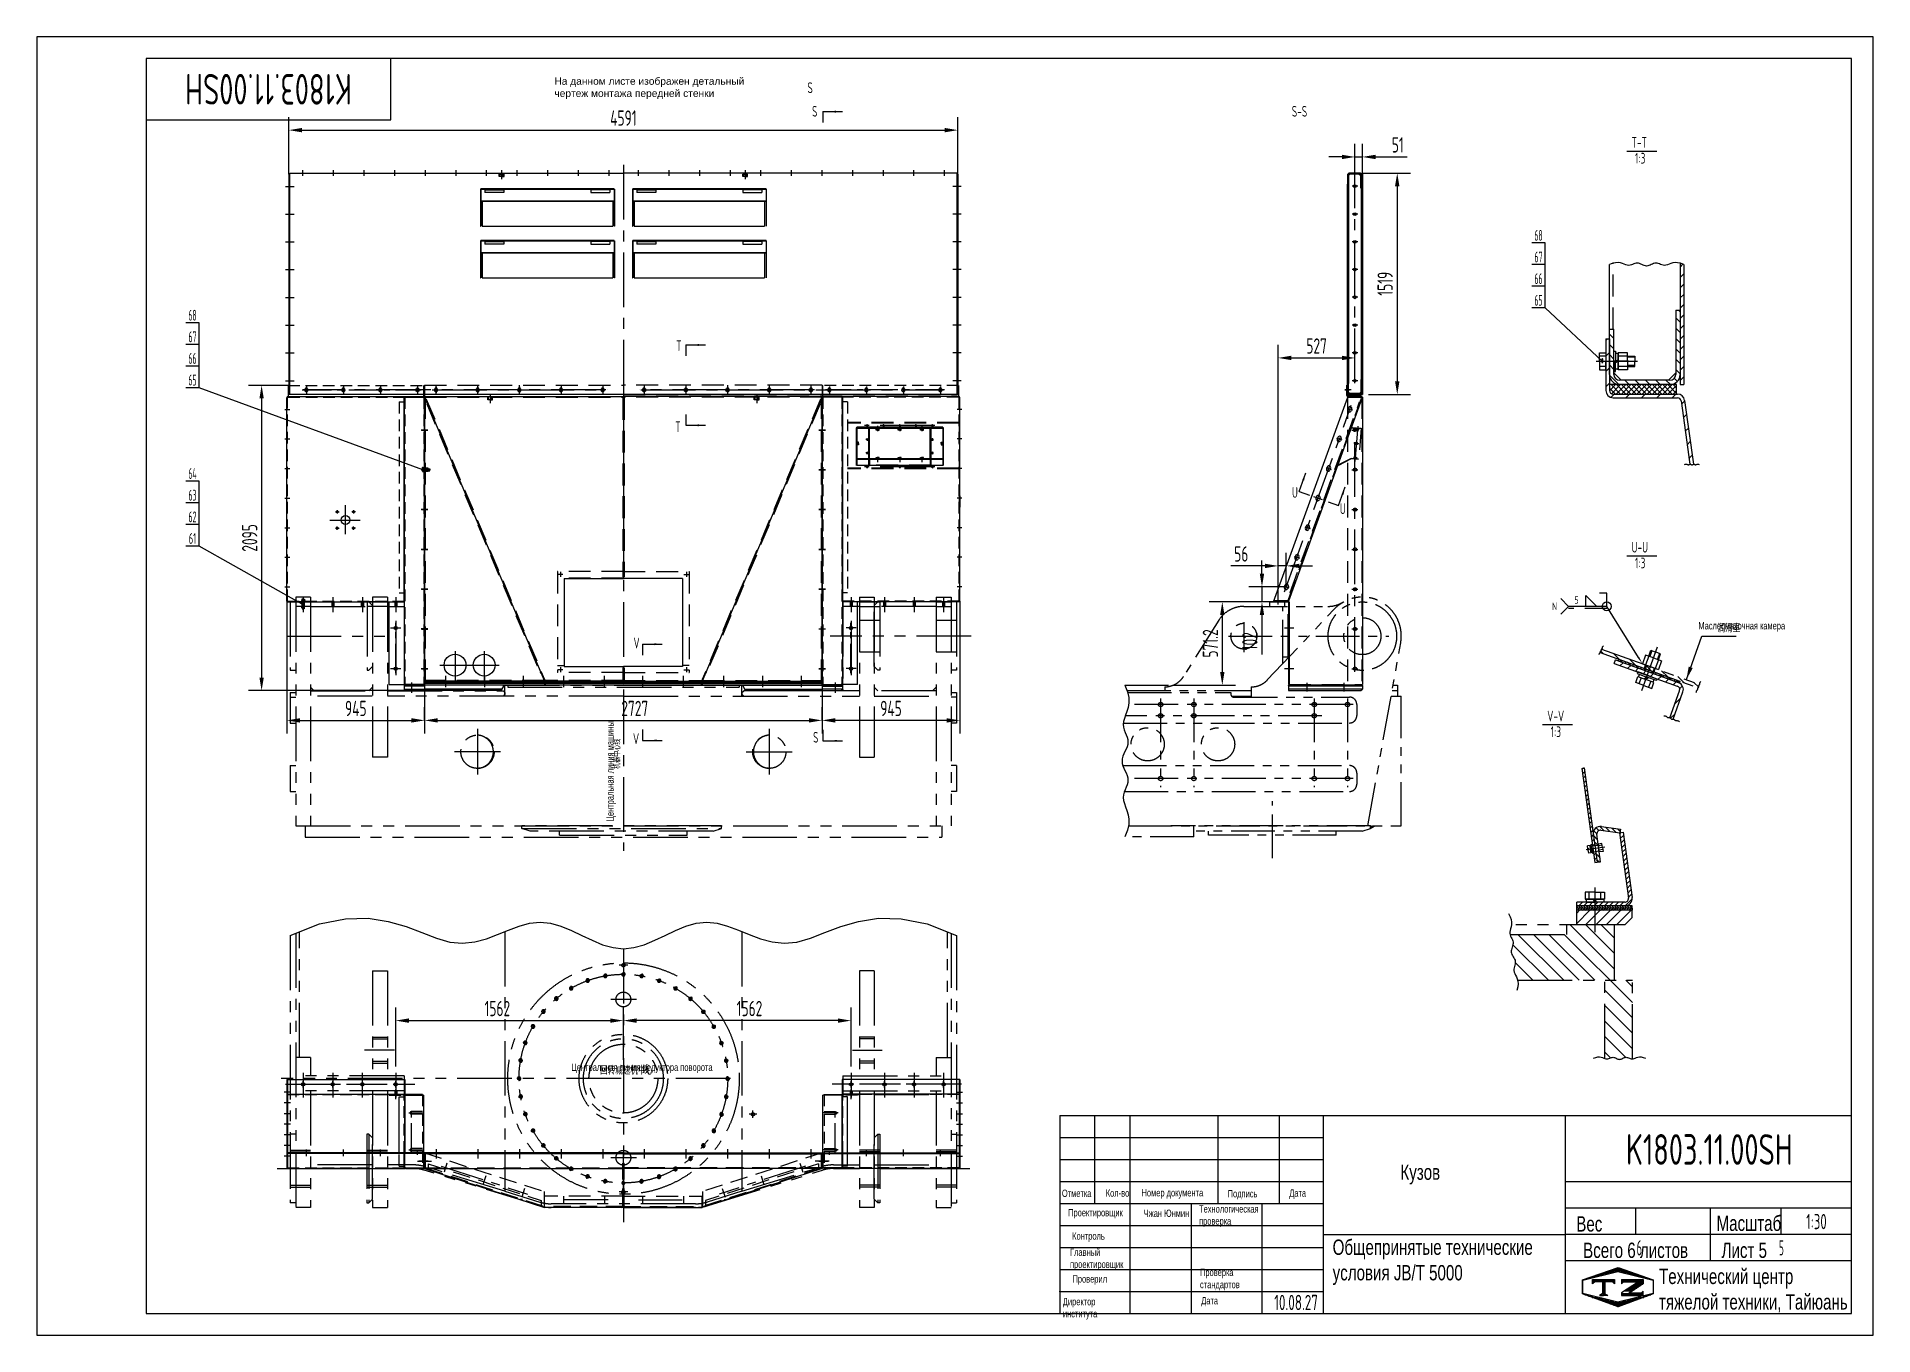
# Model space of a CAD drawing. Header units: millimetres. Extents: x 0 to 12600, y 0 to 8910.
import ezdxf
from ezdxf.enums import TextEntityAlignment as Align

# ---------------------------------------------------------------- set-up
doc = ezdxf.new("R2010")
doc.units = ezdxf.units.MM
doc.header["$LTSCALE"] = 300
for name, pattern in [('F', [0.75, 0.5, -0.25]), ('G', [2, 1.25, -0.25, 0.25, -0.25]), ('K', [2.5, 1.25, -0.25, 0.25, -0.25, 0.25, -0.25])]:
    doc.linetypes.add(name, pattern=pattern)
for name, color, linetype in [('01', 7, 'Continuous'), ('02', 1, 'Continuous'), ('04', 2, 'F'), ('05', 4, 'G'), ('07', 6, 'K'), ('08', 1, 'Continuous'), ('11', 3, 'Continuous'), ('13', 3, 'Continuous'), ('THICK', 7, 'Continuous')]:
    doc.layers.add(name, color=color, linetype=linetype)
doc.styles.get("Standard").update_dxf_attribs({"font": 'isocp', "width": 0.707, "bigfont": 'intecad.shx'})
doc.dimstyles.new('INTE', dxfattribs={"dimscale": 30, "dimtxt": 3.5, "dimasz": 3, "dimexe": 3, "dimexo": 0, "dimgap": 1, "dimtad": 1, "dimdsep": 46, "dimtxsty": 'Standard', "dimcen": 0, "dimclrd": 1, "dimclre": 1, "dimclrt": 3, "dimadec": 4, "dimazin": 0, "dimtfac": 1, "dimtmove": 0, "dimatfit": 0, "dimfxl": 1, "dimarcsym": 0})

msp = doc.modelspace()

# ---------------------------------------------------------------- texts
at = {"layer": '01', "attachment_point": 1}
for s, insert, char_height in [('{\\fArial|b0|i0|c204|p34;\\W1;\\C3;На данном листе изображен детальный \\Pчертеж монтажа передней стенки}', (3551.64, 8630.356), 50), ('{\\fArial|b0|i0|c204|p34;\\C3;Маслосмазочная камера}', (11400.09, 4893.217), 50), ('{\\fArial|b0|i0|c204|p34;\\C6;Центральная линия редуктора поворота}', (3667.266, 1863.983), 50), ('{\\fArial|b0|i0|c204|p34;\\C3;Кузов}', (9355.952, 1171.667), 105), ('{\\fArial|b0|i0|c204|p34;Отметка}', (7033.403, 999.185), 50), ('{\\fArial|b0|i0|c204|p34;Кол-во}', (7334.223, 1000.657), 50), ('{\\fArial|b0|i0|c204|p34;Номер документа}', (7579.599, 1002.789), 50), ('{\\fArial|b0|i0|c204|p34;Технологическая\\Pпроверка}', (7974.334, 891.932), 50), ('{\\fArial|b0|i0|c204|p34;Подпись}', (8170.635, 996.394), 50), ('{\\fArial|b0|i0|c204|p34;Дата}', (8593.108, 1000.657), 50), ('{\\fArial|b0|i0|c204|p34;Проектировщик}', (7076.044, 866.35), 50), ('{\\fArial|b0|i0|c204|p34;\\C3;Чжан Юнмин}', (7594.535, 862.086), 50), ('{\\fArial|b0|i0|c204|p34;Вес}', (10562.59, 816.801), 105), ('{\\fArial|b0|i0|c204|p34;Масштаб}', (11524.89, 821.065), 105), ('{\\fArial|b0|i0|c204|p34;Контроль}', (7103.799, 705.861), 50), ('{\\fArial|b0|i0|c204|p34;Общепринятые технические\\Pусловия \\fArial|b0|i0|c0|p34;JB/T 5000}', (8890.89, 656.884), 105), ('{\\fArial|b0|i0|c204|p34;Всего 6 листов}', (10609.531, 635.593), 105), ('{\\fArial|b0|i0|c204|p34;Лист 5}', (11559.03, 635.593), 105), ('{\\fArial|b0|i0|c204|p34;Главный \\Pпроектировщик}', (7088.863, 595.004), 50), ('{\\fArial|b0|i0|c204|p34;Проверил}', (7105.933, 411.664), 50), ('{\\fArial|b0|i0|c204|p34;Проверка\\Pстандартов}', (7980.751, 456.433), 50), ('{\\fArial|b0|i0|c204|p34;Технический центр\\Pтяжелой техники, Тайюань}', (11130.155, 456.516), 105)]:
    msp.add_mtext(s, dxfattribs=dict(at, insert=insert, char_height=char_height))
at = {"layer": '01', "color": 3, "insert": (11531.582, 4735.221), "char_height": 52.5, "attachment_point": 7}
msp.add_mtext('润滑室\\P ', dxfattribs=at)
at = {"layer": '01', "insert": (3908.958, 3524.608), "char_height": 50, "attachment_point": 1, "rotation": 90}
msp.add_mtext('{\\fArial|b0|i0|c204|p34;\\C3;Центральная линия машины}', dxfattribs=at)
at = {"layer": '01', "char_height": 50, "attachment_point": 1}
for s, insert, width in [('{\\fArial|b0|i0|c204|p34;Директор института}', (7039.977, 256.037), 2.13372), ('{\\fArial|b0|i0|c204|p34;Дата}', (7989.286, 262.433), 4.2674)]:
    msp.add_mtext(s, dxfattribs=dict(at, insert=insert, width=width))
at = {"layer": '02', "width": 0.605172}
for p, p2 in [((10732.163, 6667.72), (10750.163, 6667.72)), ((2638.961, 5923.048), (2656.961, 5923.048)), ((1812.886, 5002.306), (1830.886, 5002.306))]:
    msp.add_text('●', height=30, dxfattribs=at).set_placement(p, p2, align=Align.FIT)
at = {"layer": '11', "width": 0.693499}
msp.add_text('K1803.11.00SH', height=210, rotation=180, dxfattribs=at).set_placement((2161.981, 8655), (1018.019, 8655), align=Align.FIT)
at = {"layer": '11', "width": 0.707}
for s, p in [('S', (5287.527, 8501.109)), ('S', (5319.145, 8339.586)), ('S-S', (8610.845, 8339.586)), ('T-T', (10942.04, 8125.283)), ('1:3', (10965.31, 8017.705)), ('T', (4387.059, 6731.086)), ('T', (4380.394, 6174.605)), ('U', (8612.343, 5724.758)), ('U', (8940.228, 5612.672)), ('U-U', (10942.04, 5348.382)), ('1:3', (10965.31, 5240.804)), ('V', (4094.448, 4691.093)), ('V-V', (10363.291, 4189.866)), ('1:3', (10386.561, 4082.288)), ('V', (4090.752, 4034.394)), ('S', (5326.054, 4044.151))]:
    msp.add_text(s, height=73.5, dxfattribs=at).set_placement(p, align=Align.BOTTOM_LEFT)
at = {"layer": '11'}
for s, height, width, p, p2 in [('68', 74.2462, 0.601243, (10275.255, 7509.871), (10331.055, 7509.871)), ('67', 74.2462, 0.601243, (10275.255, 7361.378), (10331.055, 7361.378)), ('66', 74.2462, 0.578293, (10275.255, 7212.886), (10331.055, 7212.886)), ('65', 74.2462, 0.581958, (10275.255, 7064.393), (10331.055, 7064.393)), ('68', 74.2462, 0.601243, (1040.519, 6962.101), (1096.319, 6962.101)), ('67', 74.2462, 0.601243, (1040.519, 6813.609), (1096.319, 6813.609)), ('66', 74.2462, 0.578293, (1040.519, 6665.116), (1096.319, 6665.116)), ('65', 74.2462, 0.581958, (1040.519, 6516.624), (1096.319, 6516.624)), ('64', 74.2462, 0.556706, (1040.519, 5875.466), (1096.319, 5875.466)), ('63', 74.2462, 0.581958, (1040.519, 5726.974), (1096.319, 5726.974)), ('62', 74.2462, 0.573679, (1040.519, 5578.481), (1096.319, 5578.481)), ('61', 74.2462, 0.646294, (1043.227, 5429.989), (1093.611, 5429.989)), ('K1803.11.00SH', 210, 0.693499, (10903.019, 1170), (12046.981, 1170)), ('1:30', 105, 0.655288, (12139.448, 727.5), (12280.552, 727.5)), ('6', 105, 0.600695, (10976.091, 547.5), (11013.909, 547.5)), ('5', 105, 0.527686, (11953.616, 547.5), (11986.384, 547.5)), ('10.08.27', 105, 0.642055, (8490, 172.5), (8790, 172.5))]:
    msp.add_text(s, height=height, dxfattribs=dict(at, width=width)).set_placement(p, p2, align=Align.FIT)
at = {"layer": '13', "width": 0.707}
msp.add_text('5', height=52.5, dxfattribs=at).set_placement((10549.167, 5018.853))
at = {"layer": '13', "width": 1.010989}
msp.add_text('N', height=52.5, dxfattribs=at).set_placement((10396.167, 4975.353), (10430.667, 4975.353), align=Align.FIT)

# ---------------------------------------------------------------- blocks, each defined once
blk = doc.blocks.new('10')
at = {"layer": '07', "color": 6, "linetype": 'K'}
for p, q in [((4281, 4906), (4281, 5216)), ((3519, 5061), (2657, 5061)), ((2667, 5086), (4548, 5086)), ((2682, 5124), (4046, 5124)), ((3519, 4984), (3519, 5086)), ((3646, 4343), (3646, 5086)), ((3703, 5157), (3703, 4270)), ((3748, 4343), (3748, 5086)), ((4046, 5124), (4516, 5124)), ((4046, 5086), (4046, 5124)), ((4154, 5124), (4154, 4984)), ((4167, 5124), (4167, 4984)), ((4395, 5124), (4395, 4984)), ((4408, 5124), (4408, 4984)), ((4516, 5086), (4516, 5124)), ((4548, 4984), (4548, 5086)), ((3519, 4984), (3646, 4984)), ((3624, 5035), (3794, 5035)), ((3748, 4984), (4548, 4984)), ((3773, 4559), (3773, 4984)), ((4256, 4559), (4256, 4983)), ((4281, 4597), (4281, 4984)), ((3624, 4832), (3794, 4832)), ((2925, 4559), (3646, 4559)), ((2925, 4559), (2925, 4457)), ((3380, 4559), (3380, 4457)), ((3392, 4559), (3392, 4457)), ((3468, 4410), (3468, 4614)), ((3545, 4559), (3545, 4457)), ((3557, 4559), (3557, 4457)), ((3624, 4629), (3794, 4629)), ((3748, 4559), (4548, 4559)), ((4046, 4597), (4516, 4597)), ((4046, 4584), (4046, 4597)), ((4046, 4584), (4516, 4584)), ((4071, 4559), (4046, 4584)), ((4491, 4559), (4071, 4559)), ((4154, 4597), (4154, 4457)), ((4167, 4597), (4167, 4457)), ((4395, 4597), (4395, 4457)), ((4408, 4597), (4408, 4457)), ((4491, 4559), (4516, 4584)), ((4516, 4597), (4516, 4584)), ((4548, 4559), (4548, 4457)), ((2925, 4511), (2925, 4505)), ((2925, 4457), (3646, 4457)), ((3748, 4457), (4548, 4457)), ((3773, 4343), (3773, 4457)), ((4256, 4280), (4256, 4457)), ((4281, 4279), (4281, 4457)), ((3624, 4400), (3794, 4400)), ((3646, 4343), (3748, 4343)), ((3748, 4407), (3773, 4407)), ((3748, 4393), (3773, 4393)), ((3748, 4343), (3773, 4343)), ((4437, 3651), (4268, 4198)), ((4535, 3419), (4292, 4204)), ((3934, 3727), (3883, 3727)), ((3909, 3753), (3909, 3701)), ((2656, 3651), (4437, 3651)), ((2656, 3651), (4437, 3651)), ((3554, 3546), (3525, 3541)), ((3542, 3529), (3537, 3558)), ((3679, 3554), (3649, 3554)), ((3664, 3573), (3664, 491)), ((3664, 3539), (3664, 3569)), ((3803, 3541), (3774, 3546)), ((3786, 3529), (3791, 3558)), ((4437, 3651), (4511, 3412)), ((3319, 3466), (3293, 3451)), ((3313, 3446), (3298, 3471)), ((3433, 3516), (3405, 3506)), ((3424, 3497), (3414, 3525)), ((3923, 3506), (3895, 3516)), ((3904, 3497), (3914, 3525)), ((4035, 3451), (4009, 3466)), ((4015, 3446), (4030, 3471)), ((3127, 3289), (3104, 3308)), ((3125, 3310), (3106, 3287)), ((3215, 3397), (3192, 3377)), ((3213, 3375), (3194, 3398)), ((4136, 3377), (4113, 3397)), ((4115, 3375), (4134, 3398)), ((4201, 3289), (4224, 3308)), ((4222, 3287), (4203, 3310)), ((4523, 3333), (4523, 2343)), ((4548, 3333), (4548, 2343)), ((3057, 3189), (3031, 3204)), ((3051, 3209), (3036, 3183)), ((4271, 3189), (4297, 3204)), ((4292, 3183), (4277, 3209)), ((3005, 3078), (2977, 3088)), ((2996, 3097), (2986, 3069)), ((4323, 3078), (4351, 3088)), ((4342, 3069), (4332, 3097)), ((2973, 2960), (2944, 2965)), ((2961, 2977), (2956, 2948)), ((3121, 2928), (3121, 2753)), ((4207, 2928), (4207, 2753)), ((4355, 2960), (4384, 2965)), ((4372, 2948), (4367, 2977)), ((2773, 2838), (4713, 2838)), ((2886, 2868), (2886, 2809)), ((2963, 2838), (2933, 2838)), ((2948, 2853), (2948, 2823)), ((4442, 2868), (4442, 2809)), ((2973, 2716), (2944, 2711)), ((2956, 2729), (2961, 2699)), ((4355, 2716), (4384, 2711)), ((4367, 2699), (4372, 2729)), ((3005, 2598), (2977, 2588)), ((2986, 2607), (2996, 2579)), ((4323, 2598), (4351, 2588)), ((4332, 2579), (4342, 2607)), ((3057, 2488), (3031, 2473)), ((3036, 2493), (3051, 2467)), ((4271, 2488), (4297, 2473)), ((4277, 2467), (4292, 2493)), ((3127, 2387), (3104, 2368)), ((3106, 2389), (3125, 2366)), ((3192, 2299), (3215, 2280)), ((3213, 2301), (3194, 2278)), ((4113, 2280), (4136, 2299)), ((4115, 2301), (4134, 2278)), ((4201, 2387), (4224, 2368)), ((4203, 2366), (4222, 2389)), ((3293, 2225), (3319, 2210)), ((3313, 2231), (3298, 2205)), ((3405, 2170), (3433, 2160)), ((3424, 2179), (3414, 2151)), ((3542, 2148), (3537, 2118)), ((3786, 2148), (3791, 2118)), ((3895, 2160), (3923, 2170)), ((3904, 2179), (3914, 2151)), ((4009, 2210), (4035, 2225)), ((4015, 2231), (4030, 2205)), ((4535, 2257), (4292, 1472)), ((4437, 2025), (4511, 2264)), ((2656, 2025), (4437, 2025)), ((2656, 2025), (4437, 2025)), ((3525, 2135), (3554, 2130)), ((3649, 2122), (3679, 2122)), ((3664, 2137), (3664, 2107)), ((3774, 2130), (3803, 2135)), ((4437, 2025), (4268, 1479)), ((3703, 519), (3703, 1407)), ((4256, 1396), (4256, 1220)), ((4281, 1397), (4281, 1219)), ((3468, 1267), (3468, 1062)), ((3624, 1276), (3794, 1276)), ((3646, 1333), (3646, 590)), ((3646, 1333), (3748, 1333)), ((3748, 1333), (3748, 590)), ((3748, 1333), (3773, 1333)), ((3748, 1283), (3773, 1283)), ((3748, 1269), (3773, 1269)), ((3773, 1333), (3773, 1219)), ((2925, 1219), (3646, 1219)), ((2925, 1117), (2925, 1219)), ((2925, 1165), (2925, 1171)), ((3380, 1117), (3380, 1219)), ((3392, 1117), (3392, 1219)), ((3545, 1117), (3545, 1219)), ((3557, 1117), (3557, 1219)), ((3748, 1219), (4548, 1219)), ((4154, 1079), (4154, 1219)), ((4167, 1079), (4167, 1219)), ((4395, 1079), (4395, 1219)), ((4408, 1079), (4408, 1219)), ((4548, 1117), (4548, 1219)), ((2925, 1117), (3646, 1117)), ((3624, 1047), (3794, 1047)), ((3748, 1117), (4548, 1117)), ((3773, 1117), (3773, 692)), ((4071, 1117), (4046, 1092)), ((4046, 1092), (4516, 1092)), ((4046, 1092), (4046, 1079)), ((4046, 1079), (4516, 1079)), ((4491, 1117), (4071, 1117)), ((4256, 1115), (4256, 692)), ((4281, 1079), (4281, 692)), ((4491, 1117), (4516, 1092)), ((4516, 1079), (4516, 1092)), ((3624, 844), (3794, 844)), ((4281, 463), (4281, 806)), ((3519, 692), (3519, 590)), ((3519, 692), (3646, 692)), ((3624, 642), (3794, 642)), ((3748, 692), (4548, 692)), ((4154, 552), (4154, 692)), ((4167, 552), (4167, 692)), ((4395, 552), (4395, 692)), ((4408, 552), (4408, 692)), ((4548, 692), (4548, 590)), ((3519, 615), (2657, 615)), ((2667, 590), (4548, 590)), ((2682, 552), (4046, 552)), ((4046, 590), (4046, 552)), ((4046, 552), (4516, 552)), ((4516, 590), (4516, 552))]:
    blk.add_line(p, q, dxfattribs=at)
blk.add_lwpolyline([(2682, 552), (2603, 754), (2567, 931), (2564, 1087), (2585, 1225), (2621, 1347), (2662, 1456), (2701, 1556), (2727, 1648), (2735, 1735), (2725, 1818), (2704, 1898), (2676, 1975), (2646, 2050), (2618, 2123), (2598, 2195), (2590, 2267), (2598, 2338), (2619, 2410), (2648, 2481), (2682, 2552), (2715, 2624), (2745, 2695), (2765, 2767), (2773, 2838), (2765, 2910), (2745, 2981), (2715, 3053), (2682, 3124), (2648, 3195), (2619, 3267), (2598, 3338), (2590, 3410), (2598, 3481), (2618, 3553), (2646, 3627), (2676, 3701), (2704, 3779), (2725, 3858), (2735, 3942), (2727, 4029), (2701, 4121), (2662, 4220), (2621, 4329), (2585, 4451), (2564, 4589), (2567, 4745), (2603, 4923), (2682, 5124)], dxfattribs=at)
for centre, radius in [((3703, 5035), 7), ((3703, 4832), 7), ((3703, 4629), 7), ((3703, 4400), 7), ((3909, 3727), 11.1), ((3664, 2839), 794), ((3664, 2838), 716), ((3540, 3544), 9.6), ((3664, 3554), 9.6), ((3788, 3544), 9.6), ((3306, 3459), 9.6), ((3419, 3511), 9.6), ((3909, 3511), 9.6), ((4022, 3459), 9.6), ((3115, 3299), 9.6), ((3204, 3387), 9.6), ((4124, 3387), 9.6), ((4213, 3299), 9.6), ((3044, 3196), 9.6), ((4284, 3196), 9.6), ((2991, 3083), 9.6), ((3664, 2838), 304), ((3664, 2838), 274), ((3664, 2838), 236), ((4337, 3083), 9.6), ((2959, 2963), 9.6), ((4369, 2963), 9.6), ((2886, 2838), 11), ((2948, 2838), 9.6), ((3121, 2838), 50.8), ((4207, 2838), 50.8), ((4380, 2838), 8), ((4442, 2838), 11), ((2959, 2714), 9.6), ((4369, 2714), 9.6), ((2991, 2593), 9.6), ((4337, 2593), 9.6), ((3044, 2480), 9.6), ((4284, 2480), 9.6), ((3115, 2378), 9.6), ((3204, 2289), 9.6), ((4124, 2289), 9.6), ((4213, 2378), 9.6), ((3306, 2218), 9.6), ((3419, 2165), 9.6), ((3540, 2133), 9.6), ((3788, 2133), 9.6), ((3909, 2165), 9.6), ((4022, 2218), 9.6), ((3664, 2122), 9.6), ((3703, 1276), 7), ((3703, 1047), 7), ((3703, 844), 7), ((3703, 642), 7)]:
    blk.add_circle(centre, radius, dxfattribs=at)
for centre, radius, start, end in [((4536, 4280), 280, 180, 197.1426), ((4535, 4279), 254, 180, 197.1817), ((3540, 3544), 12, 180, 90), ((3664, 3554), 12, 170, 80), ((3788, 3544), 12, 160, 70), ((3306, 3459), 12, 200, 110), ((3419, 3511), 12, 190, 100), ((3909, 3511), 12, 150, 60), ((4022, 3459), 12, 140, 50), ((4256, 3333), 267, 0, 17.2136), ((4256, 3333), 292, 0, 17.1817), ((3115, 3299), 12, 220, 130), ((3204, 3387), 12, 210, 120), ((4124, 3387), 12, 130, 40), ((4213, 3299), 12, 120, 30), ((3044, 3196), 12, 230, 140), ((4284, 3196), 12, 110, 20), ((2991, 3083), 12, 240, 150), ((4337, 3083), 12, 100, 10), ((2959, 2963), 12, 250, 160), ((4369, 2963), 12, 90, 360), ((2948, 2838), 12, 260, 170), ((4380, 2838), 10, 189.9983, 99.9983), ((2959, 2714), 12, 270, 180), ((4369, 2714), 12, 70, 340), ((2991, 2593), 12, 280, 190), ((4337, 2593), 12, 60, 330), ((3044, 2480), 12, 290, 200), ((4284, 2480), 12, 50, 320), ((3115, 2378), 12, 300, 210), ((3204, 2289), 12, 310, 220), ((4124, 2289), 12, 30, 300), ((4213, 2378), 12, 40, 310), ((4256, 2343), 267, 342.7864, 0), ((4256, 2343), 292, 342.8183, 0), ((3306, 2218), 12, 320, 230), ((3419, 2165), 12, 330, 240), ((3540, 2133), 12, 340, 250), ((3788, 2133), 12, 0, 270), ((3909, 2165), 12, 10, 280), ((4022, 2218), 12, 20, 290), ((3664, 2122), 12, 350, 260), ((4536, 1396), 280, 162.8574, 180), ((4535, 1397), 254, 162.8183, 180)]:
    blk.add_arc(centre, radius, start, end, dxfattribs=at)
at = {"layer": '07', "color": 6, "linetype": 'K', "width": 0.707}
for s, p in [('线', (3631, 2965)), ('回转减速机中心', (3636, 2678))]:
    blk.add_text(s, height=52.5, rotation=90, dxfattribs=at).set_placement(p)
blk = doc.blocks.new('11')
at = {"layer": '07', "linetype": 'K', "ltscale": 0.8}
h = blk.add_hatch(dxfattribs=at)
h.set_pattern_fill('_USER', color=6, scale=5, angle=45, style=0, double=1, pattern_type=0)
h.set_pattern_definition([(45, (-6485.4017, -1.2957), (-3.535534, 3.535534), []), (135, (-6485.4017, -1.2957), (-3.535534, -3.535534), [])])
h.paths.add_polyline_path([(4368, 5619), (4337, 5619), (4337, 5600)])
at = {"layer": '07', "color": 6, "linetype": 'K', "ltscale": 0.8}
for p, q in [((3468, 7124), (4044, 7124)), ((3629, 6620), (4087, 7105)), ((3646, 7155), (3748, 7155)), ((3646, 7124), (3646, 7155)), ((3735, 6732), (3735, 7124)), ((3748, 7124), (3748, 7155)), ((3773, 6772), (3773, 7124)), ((4281, 7105), (4281, 6758)), ((3296, 7029), (3054, 6643)), ((3468, 7016), (3468, 6811)), ((3362, 6920), (4463, 6920)), ((4319, 5619), (4544, 6874)), ((3773, 6775), (3735, 6775)), ((2652, 6584), (2984, 6584)), ((2925, 6572), (2925, 6546)), ((3519, 6572), (3519, 6502)), ((4490, 6584), (4523, 6584)), ((4523, 6584), (4523, 6508)), ((2667, 6546), (3519, 6546)), ((2671, 6533), (3379, 6533)), ((4218, 6451), (2678, 6451)), ((2897, 6493), (2897, 5884)), ((3125, 6493), (3125, 5884)), ((3379, 6533), (3379, 6521)), ((3384, 6508), (3519, 6508)), ((3398, 6502), (4192, 6502)), ((3951, 6493), (3951, 5884)), ((4179, 6493), (4179, 5884)), ((4243, 6451), (4243, 6375)), ((4478, 6508), (4548, 6508)), ((4485, 6546), (4523, 6546)), ((4548, 5619), (4548, 6508)), ((2641, 6324), (4192, 6324)), ((4003, 6374), (2655, 6374)), ((2638, 6032), (4192, 6032)), ((4218, 5943), (2672, 5943)), ((4243, 5981), (4243, 5905)), ((2649, 5854), (4192, 5854)), ((3664, 5397), (3664, 5788)), ((2677, 5619), (4548, 5619)), ((4337, 5619), (2968, 5619)), ((3125, 5542), (3125, 5619)), ((4280, 5581), (3125, 5581)), ((3226, 5555), (3226, 5581)), ((4102, 5555), (3226, 5555)), ((4102, 5555), (4102, 5581)), ((4280, 5581), (4337, 5600)), ((4337, 5600), (4337, 5619)), ((4337, 5600), (4368, 5619)), ((3125, 5542), (2652, 5542))]:
    blk.add_line(p, q, dxfattribs=at)
at = {"layer": '07', "color": 6, "linetype": 'K'}
blk.add_lwpolyline([(2652, 6584), (2670, 6538), (2679, 6498), (2679, 6462), (2675, 6431), (2666, 6403), (2657, 6378), (2648, 6356), (2642, 6335), (2640, 6315), (2642, 6296), (2647, 6278), (2654, 6260), (2661, 6243), (2667, 6226), (2671, 6210), (2673, 6193), (2671, 6177), (2667, 6161), (2660, 6145), (2652, 6128), (2645, 6112), (2638, 6096), (2633, 6079), (2632, 6063), (2633, 6047), (2638, 6031), (2645, 6014), (2652, 5998), (2660, 5982), (2667, 5965), (2671, 5949), (2673, 5933), (2671, 5917), (2667, 5900), (2661, 5883), (2654, 5866), (2647, 5849), (2642, 5831), (2640, 5812), (2642, 5792), (2648, 5771), (2657, 5748), (2666, 5723), (2675, 5695), (2679, 5664), (2679, 5628), (2670, 5588), (2652, 5542)], dxfattribs=at)
at = {"layer": '07', "color": 6, "linetype": 'K', "ltscale": 0.8}
for centre, radius in [((4281, 6920), 235), ((3468, 6920), 88.5), ((4281, 6920), 127), ((2897, 6451), 14.8), ((3125, 6451), 14.8), ((3951, 6451), 14.8), ((4179, 6451), 14.8), ((2897, 6374), 14.8), ((3125, 6374), 14.8), ((3951, 6374), 14.8), ((2808, 6178), 114), ((3291, 6178), 114), ((2897, 5943), 14.8), ((3125, 5943), 14.8), ((3951, 5943), 14.8), ((4179, 5943), 14.8)]:
    blk.add_circle(centre, radius, dxfattribs=at)
for centre, radius, start, end in [((4281, 6921), 267, 349.8433, 136.6607), ((3468, 6921), 203, 90, 147.8621), ((4044, 7327), 203, 270, 300.2507), ((2925, 6724), 152, 270, 327.8621), ((3519, 6724), 152, 270, 316.6607), ((3398, 6521), 19, 180, 270), ((4192, 6451), 51, 0, 90), ((4192, 6375), 51, 270, 0), ((4192, 5981), 51, 0, 90), ((4192, 5905), 51, 270, 0)]:
    blk.add_arc(centre, radius, start, end, dxfattribs=at)
blk = doc.blocks.new('000')
at = {"layer": '07', "color": 6, "linetype": 'K'}
for p, q in [((6177, 3670), (6177, 3200)), ((6177, 3670), (6215, 3670)), ((6317, 3702), (6215, 3702)), ((6215, 3702), (6215, 2133)), ((6317, 3669), (6215, 3669)), ((6259, 3669), (6259, 3638)), ((6266, 3702), (6266, 3598)), ((6273, 3669), (6273, 3638)), ((6317, 3702), (6317, 2133)), ((6317, 3669), (6704, 3669)), ((6462, 3669), (6462, 3638)), ((6469, 3702), (6469, 3598)), ((6476, 3669), (6476, 3638)), ((6665, 3669), (6665, 3638)), ((6672, 3702), (6672, 3598)), ((6679, 3669), (6679, 3638)), ((6704, 3670), (6704, 3200)), ((6717, 3670), (6704, 3670)), ((6844, 3669), (6704, 3669)), ((6742, 3645), (6717, 3670)), ((6742, 3702), (6742, 2603)), ((6844, 3702), (6742, 3702)), ((6844, 3702), (6844, 2603)), ((6844, 3669), (6958, 3669)), ((6894, 3669), (6894, 3638)), ((6901, 3702), (6901, 3598)), ((6908, 3669), (6908, 3638)), ((6958, 3669), (6958, 3060)), ((9968, 3669), (9968, 3060)), ((10082, 3669), (9968, 3669)), ((10018, 3669), (10018, 3638)), ((10025, 3702), (10025, 3598)), ((10032, 3669), (10032, 3638)), ((10082, 3702), (10082, 2603)), ((10082, 3702), (10184, 3702)), ((10082, 3669), (10222, 3669)), ((10184, 3702), (10184, 2603)), ((10184, 3645), (10209, 3670)), ((10209, 3670), (10222, 3670)), ((10222, 3670), (10222, 3200)), ((10609, 3669), (10222, 3669)), ((10247, 3669), (10247, 3638)), ((10254, 3702), (10254, 3598)), ((10261, 3669), (10261, 3638)), ((10450, 3669), (10450, 3638)), ((10457, 3702), (10457, 3598)), ((10464, 3669), (10464, 3638)), ((10609, 3702), (10609, 2133)), ((10609, 3702), (10711, 3702)), ((10609, 3669), (10711, 3669)), ((10653, 3669), (10653, 3638)), ((10660, 3702), (10660, 3598)), ((10667, 3669), (10667, 3638)), ((10711, 3702), (10711, 2133)), ((10749, 3670), (10711, 3670)), ((10749, 3670), (10749, 3200)), ((6317, 3638), (6215, 3638)), ((6317, 3638), (6704, 3638)), ((6844, 3638), (6704, 3638)), ((6844, 3638), (6958, 3638)), ((6901, 3540), (6901, 3166)), ((10082, 3638), (9968, 3638)), ((10025, 3540), (10025, 3166)), ((10082, 3638), (10222, 3638)), ((10082, 3543), (10222, 3543)), ((10184, 3225), (10184, 3645)), ((10609, 3638), (10222, 3638)), ((10609, 3638), (10711, 3638)), ((10609, 3638), (10711, 3638)), ((10609, 3543), (10749, 3543)), ((6152, 3435), (6877, 3435)), ((6865, 3491), (6935, 3491)), ((10849, 3435), (9881, 3435)), ((10061, 3491), (9991, 3491)), ((10082, 3327), (10222, 3327)), ((10609, 3327), (10749, 3327)), ((6177, 3200), (6215, 3200)), ((6704, 3200), (6717, 3200)), ((6742, 3225), (6717, 3200)), ((6865, 3212), (6935, 3212)), ((10061, 3212), (9991, 3212)), ((10184, 3225), (10209, 3200)), ((10222, 3200), (10209, 3200)), ((10749, 3200), (10711, 3200)), ((6177, 3047), (6177, 2838)), ((6177, 3047), (6215, 3047)), ((6317, 3085), (6342, 3060)), ((6317, 3060), (6742, 3060)), ((6717, 3060), (6742, 3085)), ((6844, 3060), (7637, 3060)), ((7650, 3047), (7637, 3060)), ((7650, 3035), (7637, 3022)), ((7650, 3098), (9276, 3098)), ((7650, 3022), (7650, 3098)), ((7650, 3047), (7650, 3035)), ((7669, 3098), (7669, 3085)), ((7669, 3085), (9257, 3085)), ((9257, 3098), (9257, 3085)), ((9276, 3022), (9276, 3098)), ((9276, 3047), (9289, 3060)), ((9276, 3047), (9276, 3035)), ((9276, 3035), (9289, 3022)), ((10082, 3060), (9289, 3060)), ((10209, 3060), (10184, 3085)), ((10609, 3060), (10184, 3060)), ((10609, 3085), (10584, 3060)), ((10711, 3047), (10749, 3047)), ((10749, 3047), (10749, 2838)), ((6177, 3016), (6215, 3016)), ((6740, 3022), (6317, 3022)), ((8463, 3022), (6845, 3022)), ((8463, 3022), (10082, 3022)), ((10184, 3022), (10609, 3022)), ((10749, 3016), (10711, 3016)), ((6177, 2838), (6215, 2838)), ((7462, 2799), (7462, 2484)), ((9464, 2799), (9464, 2484)), ((10749, 2838), (10711, 2838)), ((6177, 2546), (6177, 2368)), ((6177, 2546), (6215, 2546)), ((6844, 2603), (6742, 2603)), ((7620, 2641), (7305, 2641)), ((9306, 2641), (9621, 2641)), ((10082, 2603), (10184, 2603)), ((10749, 2546), (10711, 2546)), ((10749, 2546), (10749, 2368)), ((6177, 2368), (6215, 2368)), ((10749, 2368), (10711, 2368)), ((6215, 2133), (10711, 2133)), ((6279, 2133), (6279, 2056)), ((6279, 2056), (10647, 2056)), ((9136, 2133), (7767, 2133)), ((7767, 2114), (7767, 2133)), ((7767, 2114), (9136, 2114)), ((7824, 2095), (7767, 2114)), ((9079, 2095), (7824, 2095)), ((8025, 2069), (8025, 2095)), ((8025, 2069), (8901, 2069)), ((8901, 2069), (8901, 2095)), ((9079, 2095), (9136, 2114)), ((9136, 2114), (9136, 2133)), ((10647, 2133), (10647, 2056))]:
    blk.add_line(p, q, dxfattribs=at)
for centre, radius in [((6901, 3491), 7), ((10025, 3491), 7), ((6901, 3212), 7), ((10025, 3212), 7), ((7462, 2641), 114), ((9464, 2641), 114)]:
    blk.add_circle(centre, radius, dxfattribs=at)
for centre, start, end in [((7457, 2641), 271.2786, 88.7214), ((9469, 2641), 91.2786, 268.7214)]:
    blk.add_arc(centre, 114, start, end, dxfattribs=at)
at = {"layer": '11', "color": 3, "linetype": 'Continuous', "insert": (8400, 2523), "char_height": 42, "width": 331.63, "attachment_point": 1, "rotation": 90}
blk.add_mtext('机器中心线', dxfattribs=at)
blk = doc.blocks.new('*D22')
at = {"layer": '08', "color": 1, "lineweight": -2}
for p, q in [((8460, 5032), (8044, 5032)), ((8134, 4942), (8134, 4551)), ((7798, 4461), (8224, 4461))]:
    blk.add_line(p, q, dxfattribs=at)
at = {"layer": '08', "color": 1}
for points in [[(8119, 4942), (8149, 4942), (8134, 5032)], [(8119, 4551), (8149, 4551), (8134, 4461)]]:
    blk.add_solid(points, dxfattribs=at)
at = {"layer": 'Defpoints', "color": 0}
for p in [(8460, 5032), (7798, 4461), (8134, 4461)]:
    blk.add_point(p, dxfattribs=at)
at = {"layer": '08', "color": 3, "insert": (8052, 4747), "char_height": 105, "attachment_point": 5, "rotation": 90}
blk.add_mtext('571.2', dxfattribs=at)
blk = doc.blocks.new('1001')
at = {"ltscale": 0.533333}
for p, q in [((5526, -798), (6335, -798)), ((6297, -917), (6330, -917)), ((6297, -1301), (6297, -917)), ((6334, -905), (6466, -905)), ((6335, -1301), (6335, -910)), ((6330, -1398), (6330, -1306)), ((6335, -1398), (6335, -1306)), ((6466, -1398), (6466, -1306)), ((6466, -1306), (6471, -1306)), ((6471, -1398), (6471, -1306)), ((5531, -1403), (5526, -1403)), ((5531, -1403), (5531, -1408)), ((5531, -1408), (6335, -1408))]:
    blk.add_line(p, q, dxfattribs=at)
for centre, radius, start, end in [((6340, -1398), 10, 180, 270), ((6340, -1398), 5, 180, 270), ((6461, -1398), 10, 270, 0), ((6461, -1398), 5, 270, 0)]:
    blk.add_arc(centre, radius, start, end, dxfattribs=at)
at = {"layer": '01', "color": 7, "linetype": 'Continuous', "ltscale": 0.533333}
for p, q in [((5526, -798), (5526, -1403)), ((5531, -798), (5531, -1403)), ((5633, -822), (5638, -822)), ((5633, -838), (5638, -838)), ((5643, -822), (5638, -822)), ((5643, -838), (5638, -838)), ((5836, -822), (5841, -822)), ((5836, -838), (5841, -838)), ((5846, -822), (5841, -822)), ((5846, -838), (5841, -838)), ((6039, -822), (6044, -822)), ((6039, -838), (6044, -838)), ((6049, -822), (6044, -822)), ((6049, -838), (6044, -838)), ((6268, -822), (6273, -822)), ((6268, -838), (6273, -838)), ((6278, -822), (6273, -822)), ((6278, -838), (6273, -838)), ((6335, -798), (6335, -1301)), ((5531, -897), (6335, -897)), ((6466, -1301), (5531, -1301)), ((6466, -1306), (5531, -1306)), ((6466, -1301), (6466, -1398)), ((6335, -1403), (6461, -1403)), ((6340, -1403), (6461, -1403)), ((6340, -1408), (6461, -1408)), ((6466, -1398), (6461, -1403))]:
    blk.add_line(p, q, dxfattribs=at)
at = {"layer": '01'}
for q in [(6335, -900), (6457, -905)]:
    blk.add_line((6457, -900), q, dxfattribs=at)
at = {"layer": '01', "ltscale": 0.533333}
for p, q in [((6466, -1306), (6466, -905)), ((6335, -1408), (6335, -1403))]:
    blk.add_line(p, q, dxfattribs=at)
at = {"layer": '01', "color": 7, "linetype": 'Continuous', "ltscale": 0.533333}
for centre, start, end in [((5633, -830), 90, 270), ((5643, -830), 270, 90), ((5836, -830), 90, 270), ((5846, -830), 270, 90), ((6039, -830), 90, 270), ((6049, -830), 270, 90), ((6268, -830), 90, 270), ((6278, -830), 270, 90)]:
    blk.add_arc(centre, 8, start, end, dxfattribs=at)
at = {"layer": '04', "color": 2, "linetype": 'F', "ltscale": 0.533333}
for p, q in [((5531, -900), (6335, -900)), ((6228, -900), (6325, -900)), ((6228, -900), (6228, -905)), ((6228, -905), (6325, -905)), ((6330, -1301), (6330, -910)), ((6457, -900), (6457, -1018)), ((6457, -1036), (6457, -1272)), ((6297, -1393), (6297, -1301)), ((6457, -1290), (6457, -1408)), ((5531, -1403), (6335, -1403)), ((6297, -1393), (6330, -1393))]:
    blk.add_line(p, q, dxfattribs=at)
at = {"layer": '04', "color": 2, "linetype": 'F'}
for p, q in [((6457, -1018), (6381, -1018)), ((6457, -1036), (6381, -1036)), ((6457, -1272), (6381, -1272)), ((6457, -1290), (6381, -1290))]:
    blk.add_line(p, q, dxfattribs=at)
at = {"layer": '04', "color": 2, "linetype": 'F', "ltscale": 0.533333}
for radius in [10, 5]:
    blk.add_arc((6325, -910), radius, 0, 90, dxfattribs=at)
at = {"layer": '04', "color": 2, "linetype": 'F'}
for centre in [(6381, -1027), (6381, -1281)]:
    blk.add_arc(centre, 9, 90, 270, dxfattribs=at)
at = {"layer": '05', "color": 4, "linetype": 'G', "ltscale": 0.533333}
for p, q in [((5615, -830), (6298, -830)), ((5638, -852), (5638, -809)), ((5841, -852), (5841, -809)), ((6044, -852), (6044, -809)), ((6273, -852), (6273, -809)), ((6273, -932), (6273, -867)), ((6362, -1027), (6466, -1027)), ((6381, -1298), (6381, -1010)), ((5660, -1324), (5660, -1278)), ((5914, -1324), (5914, -1278)), ((6168, -1324), (6168, -1278)), ((6362, -1281), (6466, -1281)), ((6422, -1315), (6422, -1291))]:
    blk.add_line(p, q, dxfattribs=at)
at = {"layer": '05', "color": 4, "linetype": 'G'}
for p, q in [((5550, -885), (5508, -885)), ((5550, -958), (5508, -958)), ((5550, -1032), (5508, -1032)), ((5550, -1105), (5508, -1105)), ((5550, -1178), (5508, -1178)), ((5550, -1251), (5508, -1251)), ((5550, -1324), (5508, -1324)), ((6495, -1357), (6431, -1357))]:
    blk.add_line(p, q, dxfattribs=at)
blk = doc.blocks.new('1002')
at = {"ltscale": 0.8}
for q in [(4634, 669), (4634, 669), (4092, 296), (5175, 296)]:
    blk.add_line((4634, 296), q, dxfattribs=at)
for centre, start, end in [((4624, 306), 270, 0), ((4644, 306), 180, 270)]:
    blk.add_arc(centre, 10, start, end, dxfattribs=at)
at = {"layer": '01', "color": 7, "linetype": 'Continuous', "ltscale": 0.8}
for p, q in [((3270, 562), (3270, 670)), ((5997, 562), (5997, 670))]:
    blk.add_line(p, q, dxfattribs=at)
at = {"layer": '01', "ltscale": 0.8}
for p, q in [((4634, 669), (3270, 669)), ((4634, 664), (3270, 664)), ((4634, 669), (5997, 669)), ((4634, 664), (5997, 664)), ((3270, 562), (4634, 562)), ((3270, 562), (4092, 296)), ((5997, 562), (4634, 562)), ((5997, 562), (5175, 296))]:
    blk.add_line(p, q, dxfattribs=at)
at = {"layer": '04', "color": 2, "linetype": 'F', "ltscale": 0.8}
for p, q in [((3270, 670), (4090, 404)), ((3275, 570), (3275, 663)), ((5997, 670), (5177, 404)), ((5992, 570), (5992, 663)), ((3270, 567), (4634, 567)), ((3279, 565), (4092, 301)), ((3294, 595), (4070, 343)), ((4629, 306), (4629, 599)), ((5997, 567), (4634, 567)), ((4639, 306), (4639, 599)), ((5989, 565), (5175, 301)), ((5973, 595), (5197, 343)), ((4092, 296), (4092, 372)), ((4634, 301), (4092, 301)), ((4629, 334), (4634, 334)), ((4639, 334), (4634, 334)), ((4634, 301), (5175, 301)), ((5175, 296), (5175, 372))]:
    blk.add_line(p, q, dxfattribs=at)
at = {"layer": '04', "color": 2, "linetype": 'F'}
for p, q in [((3294, 595), (3294, 555)), ((4634, 599), (4629, 599)), ((4634, 599), (4639, 599)), ((5973, 595), (5973, 555)), ((4090, 404), (4090, 297)), ((5177, 404), (5177, 297)), ((3941, 350), (3925, 350)), ((4070, 343), (4070, 303)), ((4634, 372), (4092, 372)), ((4634, 372), (5175, 372)), ((5197, 343), (5197, 303)), ((5326, 350), (5342, 350))]:
    blk.add_line(p, q, dxfattribs=at)
at = {"layer": '04', "color": 2, "linetype": 'F', "ltscale": 0.8}
for centre, radius, start, end in [((3280, 570), 10, 180, 252.0368), ((3280, 570), 5, 180, 252.0368), ((5987, 570), 5, 287.9632, 0), ((5987, 570), 10, 287.9632, 0), ((4624, 306), 5, 270, 0), ((4644, 306), 5, 180, 270)]:
    blk.add_arc(centre, radius, start, end, dxfattribs=at)
at = {"layer": '05', "color": 4, "linetype": 'G', "ltscale": 0.8}
for p, q in [((3348, 696), (3348, 632)), ((3634, 696), (3634, 632)), ((3920, 696), (3920, 632)), ((4206, 696), (4206, 632)), ((4492, 696), (4492, 632)), ((4776, 696), (4776, 632)), ((5062, 696), (5062, 632)), ((5348, 696), (5348, 632)), ((5634, 696), (5634, 632)), ((5920, 696), (5920, 632)), ((3222, 613), (3318, 613)), ((3384, 579), (3976, 387)), ((5883, 579), (5291, 387)), ((6045, 613), (5949, 613)), ((4530, 347), (4193, 347)), ((4737, 347), (5075, 347))]:
    blk.add_line(p, q, dxfattribs=at)
at = {"layer": '05', "color": 4, "linetype": 'G'}
for p, q in [((3423, 599), (3403, 538)), ((3689, 512), (3669, 451)), ((5578, 512), (5598, 451)), ((5844, 599), (5864, 538)), ((3956, 426), (3936, 365)), ((5312, 426), (5331, 365)), ((4223, 372), (4223, 320)), ((4503, 372), (4503, 320)), ((4765, 372), (4765, 320)), ((5045, 372), (5045, 320))]:
    blk.add_line(p, q, dxfattribs=at)
blk = doc.blocks.new('206')
for p, q in [((890, 8468), (890, 6961)), ((890, 8468), (897, 8468)), ((897, 8474), (3186, 8474)), ((897, 6955), (897, 8474)), ((5475, 8474), (3186, 8474)), ((5475, 6955), (5475, 8474)), ((5481, 8468), (5475, 8468)), ((5481, 8468), (5481, 6961))]:
    blk.add_line(p, q)
at = {"layer": '01', "color": 7, "linetype": 'Continuous'}
for p, q in [((2205, 8364), (3124, 8364)), ((2205, 8364), (2205, 8110)), ((3122, 8367), (2208, 8367)), ((2208, 8367), (2208, 8367)), ((2208, 8367), (2208, 8367)), ((2208, 8367), (2208, 8364)), ((2208, 8364), (2208, 8367)), ((2208, 8364), (2208, 8110)), ((3122, 8364), (3122, 8110)), ((3124, 8364), (3124, 8110)), ((3247, 8364), (4166, 8364)), ((3247, 8364), (3247, 8110)), ((4164, 8367), (3250, 8367)), ((3250, 8364), (3250, 8367)), ((3250, 8367), (3250, 8364)), ((3250, 8367), (3250, 8367)), ((3250, 8367), (3250, 8367)), ((3250, 8364), (3250, 8110)), ((4164, 8364), (4164, 8110)), ((4166, 8364), (4166, 8110)), ((3124, 8280), (2205, 8280)), ((3122, 8282), (2208, 8282)), ((2217, 8280), (2217, 8110)), ((3112, 8280), (3112, 8110)), ((4166, 8280), (3247, 8280)), ((4164, 8282), (3250, 8282)), ((3259, 8280), (3259, 8110)), ((4154, 8280), (4154, 8110)), ((2205, 8110), (2208, 8110)), ((2217, 8110), (3112, 8110)), ((3124, 8110), (3122, 8110)), ((3247, 8110), (3250, 8110)), ((3259, 8110), (4154, 8110)), ((4166, 8110), (4164, 8110)), ((2205, 8009), (3124, 8009)), ((2205, 8009), (2205, 7755)), ((3122, 8012), (2208, 8012)), ((2208, 8009), (2208, 8012)), ((2208, 8012), (2208, 8009)), ((2208, 8012), (2208, 8012)), ((2208, 8012), (2208, 8012)), ((2208, 8009), (2208, 7755)), ((3122, 8009), (3122, 7755)), ((3124, 8009), (3124, 7755)), ((3247, 8009), (4166, 8009)), ((3247, 8009), (3247, 7755)), ((4164, 8012), (3250, 8012)), ((3250, 8012), (3250, 8012)), ((3250, 8012), (3250, 8012)), ((3250, 8012), (3250, 8009)), ((3250, 8009), (3250, 8012)), ((3250, 8009), (3250, 7755)), ((4164, 8009), (4164, 7755)), ((4166, 8009), (4166, 7755)), ((3124, 7925), (2205, 7925)), ((3122, 7927), (2208, 7927)), ((2217, 7925), (2217, 7755)), ((3112, 7925), (3112, 7755)), ((4166, 7925), (3247, 7925)), ((4164, 7927), (3250, 7927)), ((3259, 7925), (3259, 7755)), ((4154, 7925), (4154, 7755)), ((2205, 7755), (2208, 7755)), ((2217, 7755), (3112, 7755)), ((3124, 7755), (3122, 7755)), ((3247, 7755), (3250, 7755)), ((3259, 7755), (4154, 7755)), ((4166, 7755), (4164, 7755)), ((1003, 6992), (1003, 6987)), ((1003, 6982), (1003, 6987)), ((1019, 6992), (1019, 6987)), ((1019, 6982), (1019, 6987)), ((1257, 6992), (1257, 6987)), ((1257, 6982), (1257, 6987)), ((1273, 6992), (1273, 6987)), ((1273, 6982), (1273, 6987)), ((1511, 6992), (1511, 6987)), ((1511, 6982), (1511, 6987)), ((1527, 6992), (1527, 6987)), ((1527, 6982), (1527, 6987)), ((1765, 6992), (1765, 6987)), ((1765, 6982), (1765, 6987)), ((1781, 6992), (1781, 6987)), ((1781, 6982), (1781, 6987)), ((1892, 6992), (1892, 6987)), ((1892, 6982), (1892, 6987)), ((1908, 6992), (1908, 6987)), ((1908, 6982), (1908, 6987)), ((2178, 6992), (2178, 6987)), ((2178, 6982), (2178, 6987)), ((2194, 6992), (2194, 6987)), ((2194, 6982), (2194, 6987)), ((2464, 6992), (2464, 6987)), ((2464, 6982), (2464, 6987)), ((2480, 6992), (2480, 6987)), ((2480, 6982), (2480, 6987)), ((2750, 6992), (2750, 6987)), ((2750, 6982), (2750, 6987)), ((2766, 6992), (2766, 6987)), ((2766, 6982), (2766, 6987)), ((3036, 6992), (3036, 6987)), ((3036, 6982), (3036, 6987)), ((3052, 6992), (3052, 6987)), ((3052, 6982), (3052, 6987)), ((3320, 6992), (3320, 6987)), ((3320, 6982), (3320, 6987)), ((3336, 6992), (3336, 6987)), ((3336, 6982), (3336, 6987)), ((3606, 6992), (3606, 6987)), ((3606, 6982), (3606, 6987)), ((3622, 6992), (3622, 6987)), ((3622, 6982), (3622, 6987)), ((3892, 6992), (3892, 6987)), ((3892, 6982), (3892, 6987)), ((3908, 6992), (3908, 6987)), ((3908, 6982), (3908, 6987)), ((4178, 6992), (4178, 6987)), ((4178, 6982), (4178, 6987)), ((4194, 6992), (4194, 6987)), ((4194, 6982), (4194, 6987)), ((4464, 6992), (4464, 6987)), ((4464, 6982), (4464, 6987)), ((4480, 6992), (4480, 6987)), ((4480, 6982), (4480, 6987)), ((4591, 6992), (4591, 6987)), ((4591, 6982), (4591, 6987)), ((4607, 6992), (4607, 6987)), ((4607, 6982), (4607, 6987)), ((4845, 6992), (4845, 6987)), ((4845, 6982), (4845, 6987)), ((4861, 6992), (4861, 6987)), ((4861, 6982), (4861, 6987)), ((5099, 6992), (5099, 6987)), ((5099, 6982), (5099, 6987)), ((5115, 6992), (5115, 6987)), ((5115, 6982), (5115, 6987)), ((5353, 6992), (5353, 6987)), ((5353, 6982), (5353, 6987)), ((5369, 6992), (5369, 6987)), ((5369, 6982), (5369, 6987))]:
    blk.add_line(p, q, dxfattribs=at)
for centre, start, end in [((1011, 6992), 0, 180), ((1011, 6982), 180, 0), ((1265, 6992), 0, 180), ((1265, 6982), 180, 0), ((1519, 6992), 0, 180), ((1519, 6982), 180, 0), ((1773, 6992), 0, 180), ((1773, 6982), 180, 0), ((1900, 6992), 0, 180), ((1900, 6982), 180, 0), ((2186, 6992), 0, 180), ((2186, 6982), 180, 0), ((2472, 6992), 0, 180), ((2472, 6982), 180, 0), ((2758, 6992), 0, 180), ((2758, 6982), 180, 0), ((3044, 6992), 0, 180), ((3044, 6982), 180, 0), ((3328, 6992), 0, 180), ((3328, 6982), 180, 0), ((3614, 6992), 0, 180), ((3614, 6982), 180, 0), ((3900, 6992), 0, 180), ((3900, 6982), 180, 0), ((4186, 6992), 0, 180), ((4186, 6982), 180, 0), ((4472, 6992), 0, 180), ((4472, 6982), 180, 0), ((4599, 6992), 0, 180), ((4599, 6982), 180, 0), ((4853, 6992), 0, 180), ((4853, 6982), 180, 0), ((5107, 6992), 0, 180), ((5107, 6982), 180, 0), ((5361, 6992), 0, 180), ((5361, 6982), 180, 0)]:
    blk.add_arc(centre, 8, start, end, dxfattribs=at)
at = {"layer": '04', "color": 2, "linetype": 'F'}
for p, q in [((2334, 8450), (2334, 8468)), ((2334, 8468), (2350, 8468)), ((2350, 8450), (2334, 8450)), ((2340, 8450), (2340, 8468)), ((2367, 8468), (2350, 8468)), ((2350, 8450), (2367, 8450)), ((2360, 8450), (2360, 8468)), ((2367, 8450), (2367, 8468)), ((4005, 8450), (4005, 8468)), ((4005, 8468), (4021, 8468)), ((4021, 8450), (4005, 8450)), ((4011, 8450), (4011, 8468)), ((4038, 8468), (4021, 8468)), ((4021, 8450), (4038, 8450)), ((4031, 8450), (4031, 8468)), ((4038, 8450), (4038, 8468)), ((2236, 8364), (2236, 8341)), ((2236, 8363), (2366, 8363)), ((2236, 8359), (2366, 8359)), ((2366, 8341), (2236, 8341)), ((2276, 8364), (2276, 8359)), ((2326, 8364), (2326, 8359)), ((2366, 8364), (2366, 8341)), ((2963, 8364), (2963, 8341)), ((3093, 8363), (2963, 8363)), ((3093, 8359), (2963, 8359)), ((2963, 8341), (3093, 8341)), ((3003, 8364), (3003, 8359)), ((3053, 8364), (3053, 8359)), ((3093, 8364), (3093, 8341)), ((3122, 8364), (3122, 8367)), ((3278, 8364), (3278, 8341)), ((3278, 8363), (3408, 8363)), ((3278, 8359), (3408, 8359)), ((3408, 8341), (3278, 8341)), ((3318, 8364), (3318, 8359)), ((3368, 8364), (3368, 8359)), ((3408, 8364), (3408, 8341)), ((4005, 8364), (4005, 8341)), ((4135, 8363), (4005, 8363)), ((4135, 8359), (4005, 8359)), ((4005, 8341), (4135, 8341)), ((4045, 8364), (4045, 8359)), ((4095, 8364), (4095, 8359)), ((4135, 8364), (4135, 8341)), ((4164, 8364), (4164, 8367)), ((2236, 8009), (2236, 7986)), ((2236, 8008), (2366, 8008)), ((2236, 8004), (2366, 8004)), ((2366, 7986), (2236, 7986)), ((2276, 8009), (2276, 8004)), ((2326, 8009), (2326, 8004)), ((2366, 8009), (2366, 7986)), ((2963, 8009), (2963, 7986)), ((3093, 8008), (2963, 8008)), ((3093, 8004), (2963, 8004)), ((2963, 7986), (3093, 7986)), ((3003, 8009), (3003, 8004)), ((3053, 8009), (3053, 8004)), ((3093, 8009), (3093, 7986)), ((3122, 8009), (3122, 8012)), ((3278, 8009), (3278, 7986)), ((3278, 8008), (3408, 8008)), ((3278, 8004), (3408, 8004)), ((3408, 7986), (3278, 7986)), ((3318, 8009), (3318, 8004)), ((3368, 8009), (3368, 8004)), ((3408, 8009), (3408, 7986)), ((4005, 8009), (4005, 7986)), ((4135, 8008), (4005, 8008)), ((4135, 8004), (4005, 8004)), ((4005, 7986), (4135, 7986)), ((4045, 8009), (4045, 8004)), ((4095, 8009), (4095, 8004)), ((4135, 8009), (4135, 7986)), ((4164, 8009), (4164, 8012)), ((890, 6961), (897, 6961)), ((3186, 6955), (897, 6955)), ((3186, 6955), (5475, 6955)), ((5481, 6961), (5475, 6961))]:
    blk.add_line(p, q, dxfattribs=at)
at = {"layer": '05', "color": 4, "linetype": 'G'}
for p, q in [((985, 8494), (985, 8455)), ((1195, 8494), (1195, 8455)), ((1405, 8494), (1405, 8455)), ((1615, 8494), (1615, 8455)), ((1825, 8494), (1825, 8455)), ((2035, 8494), (2035, 8455)), ((2245, 8494), (2245, 8455)), ((2455, 8494), (2455, 8455)), ((2665, 8494), (2665, 8455)), ((2875, 8494), (2875, 8455)), ((3085, 8494), (3085, 8455)), ((3287, 8494), (3287, 8455)), ((3497, 8494), (3497, 8455)), ((3707, 8494), (3707, 8455)), ((3917, 8494), (3917, 8455)), ((4127, 8494), (4127, 8455)), ((4337, 8494), (4337, 8455)), ((4547, 8494), (4547, 8455)), ((4757, 8494), (4757, 8455)), ((4967, 8494), (4967, 8455)), ((5177, 8494), (5177, 8455)), ((5387, 8494), (5387, 8455)), ((868, 8383), (926, 8383)), ((5503, 8383), (5445, 8383)), ((868, 8193), (926, 8193)), ((5503, 8193), (5445, 8193)), ((868, 8002), (926, 8002)), ((5503, 8002), (5445, 8002)), ((868, 7812), (926, 7812)), ((5503, 7812), (5445, 7812)), ((868, 7621), (926, 7621)), ((5503, 7621), (5445, 7621)), ((868, 7431), (926, 7431)), ((5503, 7431), (5445, 7431)), ((868, 7240), (926, 7240)), ((5503, 7240), (5445, 7240)), ((868, 7050), (926, 7050)), ((3065, 6987), (989, 6987)), ((1011, 7008), (1011, 6966)), ((1265, 7008), (1265, 6966)), ((1519, 7008), (1519, 6966)), ((1773, 7008), (1773, 6966)), ((1900, 7008), (1900, 6966)), ((2186, 7008), (2186, 6966)), ((2472, 7008), (2472, 6966)), ((2758, 7008), (2758, 6966)), ((3044, 7008), (3044, 6966)), ((3306, 6987), (5382, 6987)), ((3328, 7008), (3328, 6966)), ((3614, 7008), (3614, 6966)), ((3900, 7008), (3900, 6966)), ((4186, 7008), (4186, 6966)), ((4472, 7008), (4472, 6966)), ((4599, 7008), (4599, 6966)), ((4853, 7008), (4853, 6966)), ((5107, 7008), (5107, 6966)), ((5361, 7008), (5361, 6966)), ((5503, 7050), (5445, 7050))]:
    blk.add_line(p, q, dxfattribs=at)
at = {"layer": '05'}
for p, q in [((2350, 8495), (2350, 8433)), ((4021, 8495), (4021, 8433))]:
    blk.add_line(p, q, dxfattribs=at)
blk = doc.blocks.new('*D39')
at = {"layer": '08', "color": 1, "lineweight": -2}
for p, q in [((8517, 5057), (8517, 6796)), ((8607, 6706), (8954, 6706)), ((9044, 6695), (9044, 6796))]:
    blk.add_line(p, q, dxfattribs=at)
at = {"layer": '08', "color": 1}
for points in [[(8607, 6721), (8607, 6691), (8517, 6706)], [(8954, 6721), (8954, 6691), (9044, 6706)]]:
    blk.add_solid(points, dxfattribs=at)
at = {"layer": 'Defpoints', "color": 0}
for p in [(9044, 6706), (9044, 6695), (8517, 5057)]:
    blk.add_point(p, dxfattribs=at)
at = {"layer": '08', "color": 3, "insert": (8781, 6788), "char_height": 105, "attachment_point": 5}
blk.add_mtext('527', dxfattribs=at)
blk = doc.blocks.new('*D40')
at = {"layer": '08', "color": 1, "lineweight": -2}
for p, q in [((8406, 5225), (8406, 5315)), ((8573, 5135), (8316, 5135)), ((8406, 5135), (8406, 5033)), ((8485, 5033), (8316, 5033)), ((8406, 4943), (8406, 4670))]:
    blk.add_line(p, q, dxfattribs=at)
at = {"layer": '08', "color": 1}
for points in [[(8391, 5225), (8421, 5225), (8406, 5135)], [(8391, 4943), (8421, 4943), (8406, 5033)]]:
    blk.add_solid(points, dxfattribs=at)
at = {"layer": 'Defpoints', "color": 0}
for p in [(8573, 5135), (8406, 5033), (8485, 5033)]:
    blk.add_point(p, dxfattribs=at)
at = {"layer": '08', "color": 3, "insert": (8323, 4762), "char_height": 105, "attachment_point": 5, "rotation": 90}
blk.add_mtext('102', dxfattribs=at)
blk = doc.blocks.new('*D41')
at = {"layer": '08', "color": 1, "lineweight": -2}
for p, q in [((8517, 5057), (8517, 5369)), ((8573, 5135), (8573, 5369)), ((8427, 5279), (8192, 5279)), ((8573, 5279), (8517, 5279)), ((8663, 5279), (8753, 5279))]:
    blk.add_line(p, q, dxfattribs=at)
at = {"layer": '08', "color": 1}
for points in [[(8427, 5294), (8427, 5264), (8517, 5279)], [(8663, 5294), (8663, 5264), (8573, 5279)]]:
    blk.add_solid(points, dxfattribs=at)
at = {"layer": 'Defpoints', "color": 0}
for p in [(8517, 5279), (8517, 5057), (8573, 5135)]:
    blk.add_point(p, dxfattribs=at)
at = {"layer": '08', "color": 3, "insert": (8264, 5361), "char_height": 105, "attachment_point": 5}
blk.add_mtext('56', dxfattribs=at)
blk = doc.blocks.new('*D43')
at = {"layer": '08', "color": 1, "lineweight": -2}
for p, q in [((2463, 1845), (2463, 2249)), ((2553, 2159), (3935, 2159)), ((4025, 1890), (4025, 2249))]:
    blk.add_line(p, q, dxfattribs=at)
at = {"layer": '08', "color": 1}
for points in [[(2553, 2174), (2553, 2144), (2463, 2159)], [(3935, 2174), (3935, 2144), (4025, 2159)]]:
    blk.add_solid(points, dxfattribs=at)
at = {"layer": 'Defpoints', "color": 0}
for p in [(4025, 2159), (2463, 1845), (4025, 1890)]:
    blk.add_point(p, dxfattribs=at)
at = {"layer": '08', "color": 3, "insert": (3160, 2242), "char_height": 105, "attachment_point": 5}
blk.add_mtext('1562', dxfattribs=at)
blk = doc.blocks.new('*D44')
at = {"layer": '08', "color": 1, "lineweight": -2}
for p, q in [((4025, 1890), (4025, 2249)), ((5497, 2159), (4115, 2159)), ((5587, 1845), (5587, 2249))]:
    blk.add_line(p, q, dxfattribs=at)
at = {"layer": '08', "color": 1}
for points in [[(4115, 2174), (4115, 2144), (4025, 2159)], [(5497, 2174), (5497, 2144), (5587, 2159)]]:
    blk.add_solid(points, dxfattribs=at)
at = {"layer": 'Defpoints', "color": 0}
for p in [(4025, 2159), (4025, 1890), (5587, 1845)]:
    blk.add_point(p, dxfattribs=at)
at = {"layer": '08', "color": 3, "insert": (4890, 2242), "char_height": 105, "attachment_point": 5}
blk.add_mtext('1562', dxfattribs=at)
blk = doc.blocks.new('*D45')
at = {"layer": '08', "color": 1, "lineweight": -2}
for p, q in [((1729, 7968), (1729, 8359)), ((6320, 7968), (6320, 8359)), ((1819, 8269), (6230, 8269))]:
    blk.add_line(p, q, dxfattribs=at)
at = {"layer": '08', "color": 1}
for points in [[(1819, 8284), (1819, 8254), (1729, 8269)], [(6230, 8284), (6230, 8254), (6320, 8269)]]:
    blk.add_solid(points, dxfattribs=at)
at = {"layer": 'Defpoints', "color": 0}
for p in [(6320, 8269), (1729, 7968), (6320, 7968)]:
    blk.add_point(p, dxfattribs=at)
at = {"layer": '08', "color": 3, "insert": (4025, 8352), "char_height": 105, "attachment_point": 5}
blk.add_mtext('4591', dxfattribs=at)
blk = doc.blocks.new('*D46')
at = {"layer": '08', "color": 1, "lineweight": -2}
for p, q in [((2661, 4461), (2661, 4129)), ((5388, 4461), (5388, 4129)), ((2751, 4219), (5298, 4219))]:
    blk.add_line(p, q, dxfattribs=at)
at = {"layer": '08', "color": 1}
for points in [[(2751, 4234), (2751, 4204), (2661, 4219)], [(5298, 4234), (5298, 4204), (5388, 4219)]]:
    blk.add_solid(points, dxfattribs=at)
at = {"layer": 'Defpoints', "color": 0}
for p in [(2661, 4461), (5388, 4461), (5388, 4219)]:
    blk.add_point(p, dxfattribs=at)
at = {"layer": '08', "color": 3, "insert": (4103, 4301), "char_height": 105, "attachment_point": 5}
blk.add_mtext('2727', dxfattribs=at)
blk = doc.blocks.new('*D47')
at = {"layer": '08', "color": 1, "lineweight": -2}
for p, q in [((9095, 7974), (9424, 7974)), ((9334, 7884), (9334, 6545)), ((9138, 6455), (9424, 6455))]:
    blk.add_line(p, q, dxfattribs=at)
at = {"layer": '08', "color": 1}
for points in [[(9319, 7884), (9349, 7884), (9334, 7974)], [(9319, 6545), (9349, 6545), (9334, 6455)]]:
    blk.add_solid(points, dxfattribs=at)
at = {"layer": 'Defpoints', "color": 0}
for p in [(9095, 7974), (9138, 6455), (9334, 6455)]:
    blk.add_point(p, dxfattribs=at)
at = {"layer": '08', "color": 3, "insert": (9251, 7215), "char_height": 105, "attachment_point": 5, "rotation": 90}
blk.add_mtext('1519', dxfattribs=at)
blk = doc.blocks.new('*D48')
at = {"layer": '08', "color": 1, "lineweight": -2}
for p, q in [((1724, 6518), (1453, 6518)), ((1543, 6428), (1543, 4513)), ((2530, 4423), (1453, 4423))]:
    blk.add_line(p, q, dxfattribs=at)
at = {"layer": '08', "color": 1}
for points in [[(1528, 6428), (1558, 6428), (1543, 6518)], [(1528, 4513), (1558, 4513), (1543, 4423)]]:
    blk.add_solid(points, dxfattribs=at)
at = {"layer": 'Defpoints', "color": 0}
for p in [(1724, 6518), (1543, 4423), (2530, 4423)]:
    blk.add_point(p, dxfattribs=at)
at = {"layer": '08', "color": 3, "insert": (1461, 5471), "char_height": 105, "attachment_point": 5, "rotation": 90}
blk.add_mtext('2095', dxfattribs=at)
blk = doc.blocks.new('*D49')
at = {"layer": '08', "color": 1, "lineweight": -2}
for p, q in [((1716, 5038), (1716, 4129)), ((2661, 4219), (2661, 4309)), ((1806, 4219), (2571, 4219))]:
    blk.add_line(p, q, dxfattribs=at)
at = {"layer": '08', "color": 1}
for points in [[(1806, 4234), (1806, 4204), (1716, 4219)], [(2571, 4234), (2571, 4204), (2661, 4219)]]:
    blk.add_solid(points, dxfattribs=at)
at = {"layer": 'Defpoints', "color": 0}
for p in [(1716, 5038), (2661, 4219), (2661, 4219)]:
    blk.add_point(p, dxfattribs=at)
at = {"layer": '08', "color": 3, "insert": (2189, 4301), "char_height": 105, "attachment_point": 5}
blk.add_mtext('945', dxfattribs=at)
blk = doc.blocks.new('*D50')
at = {"layer": '08', "color": 1, "lineweight": -2}
for p, q in [((6333, 5038), (6333, 4129)), ((5388, 4219), (5388, 4309)), ((6243, 4219), (5478, 4219))]:
    blk.add_line(p, q, dxfattribs=at)
at = {"layer": '08', "color": 1}
for points in [[(5478, 4234), (5478, 4204), (5388, 4219)], [(6243, 4234), (6243, 4204), (6333, 4219)]]:
    blk.add_solid(points, dxfattribs=at)
at = {"layer": 'Defpoints', "color": 0}
for p in [(6333, 5038), (5388, 4219), (5388, 4219)]:
    blk.add_point(p, dxfattribs=at)
at = {"layer": '08', "color": 3, "insert": (5861, 4301), "char_height": 105, "attachment_point": 5}
blk.add_mtext('945', dxfattribs=at)
blk = doc.blocks.new('103')
at = {"ltscale": 0.533333}
for p, q in [((1724, 11518), (1724, 11442)), ((1716, 10038), (1716, 11432)), ((1724, 11442), (2656, 11442)), ((2520, 10033), (2520, 11442)), ((2520, 11437), (2520, 9471)), ((2520, 11437), (2661, 11437)), ((2661, 11437), (2661, 9466)), ((1721, 10038), (1716, 10038)), ((1721, 10033), (1721, 10038)), ((1721, 10033), (2520, 10033)), ((2418, 9466), (2418, 10033)), ((2418, 10033), (2520, 10033)), ((2418, 9466), (2520, 9466)), ((2522, 9466), (2520, 9466)), ((2520, 9461), (2656, 9461)), ((2520, 9461), (2520, 9455)), ((2520, 9458), (2656, 9458)), ((2661, 9455), (2520, 9455)), ((2520, 9455), (2520, 9433)), ((2661, 9466), (2530, 9466)), ((2656, 9461), (2656, 9466)), ((2656, 9461), (2656, 9455)), ((2661, 9455), (2661, 9423)), ((2520, 9433), (2661, 9433)), ((2520, 9433), (2530, 9423)), ((2661, 9423), (2530, 9423))]:
    blk.add_line(p, q, dxfattribs=at)
blk.add_arc((2530, 9471), 10, 180, 270, dxfattribs=at)
at = {"layer": '01', "color": 7, "linetype": 'Continuous', "ltscale": 0.533333}
for p, q in [((1845, 11495), (1850, 11495)), ((1845, 11479), (1850, 11479)), ((1855, 11495), (1850, 11495)), ((1855, 11479), (1850, 11479)), ((2099, 11495), (2104, 11495)), ((2099, 11479), (2104, 11479)), ((2109, 11495), (2104, 11495)), ((2109, 11479), (2104, 11479)), ((2353, 11495), (2358, 11495)), ((2353, 11479), (2358, 11479)), ((2363, 11495), (2358, 11495)), ((2363, 11479), (2358, 11479)), ((2607, 11495), (2612, 11495)), ((2607, 11479), (2612, 11479)), ((2617, 11495), (2612, 11495)), ((2617, 11479), (2612, 11479)), ((2520, 11437), (2656, 11437)), ((2458, 9862), (2463, 9862)), ((2458, 9846), (2463, 9846)), ((2468, 9862), (2463, 9862)), ((2468, 9846), (2463, 9846)), ((2458, 9583), (2463, 9583)), ((2468, 9583), (2463, 9583)), ((2458, 9567), (2463, 9567)), ((2468, 9567), (2463, 9567))]:
    blk.add_line(p, q, dxfattribs=at)
at = {"layer": '01', "ltscale": 0.533333}
blk.add_line((2656, 11437), (2656, 11518), dxfattribs=at)
at = {"layer": '01'}
for centre, radius in [((2062, 10650), 6), ((2118, 10594), 30), ((2174, 10650), 6), ((2062, 10538), 6), ((2174, 10538), 6)]:
    blk.add_circle(centre, radius, dxfattribs=at)
at = {"layer": '01', "color": 7, "linetype": 'Continuous', "ltscale": 0.533333}
for centre, radius, start, end in [((1845, 11487), 8, 90, 270), ((1855, 11487), 8, 270, 90), ((2099, 11487), 8, 90, 270), ((2109, 11487), 8, 270, 90), ((2353, 11487), 8, 90, 270), ((2363, 11487), 8, 270, 90), ((2607, 11487), 8, 90, 270), ((2617, 11487), 8, 270, 90), ((1726, 11432), 10, 90, 180), ((2458, 9854), 8, 90, 270), ((2468, 9854), 8, 270, 90), ((2458, 9575), 8, 90, 270), ((2468, 9575), 8, 270, 90)]:
    blk.add_arc(centre, radius, start, end, dxfattribs=at)
at = {"layer": '04', "color": 2, "linetype": 'F', "ltscale": 0.533333}
for p, q in [((1724, 11518), (2656, 11518)), ((1721, 10038), (1721, 11432)), ((1726, 11437), (2520, 11437)), ((2487, 11404), (2487, 10094)), ((2487, 11404), (2520, 11404)), ((2525, 11437), (2525, 9471)), ((2656, 11437), (2656, 9466)), ((2487, 10094), (2520, 10094)), ((1721, 10038), (2520, 10038))]:
    blk.add_line(p, q, dxfattribs=at)
for centre, start, end in [((1726, 11432), 90, 180), ((2530, 9471), 180, 270)]:
    blk.add_arc(centre, 5, start, end, dxfattribs=at)
at = {"layer": '05', "color": 4, "linetype": 'G', "ltscale": 0.533333}
for p, q in [((1822, 11487), (2637, 11487)), ((1850, 11510), (1850, 11463)), ((2104, 11510), (2104, 11463)), ((2358, 11510), (2358, 11463)), ((2612, 11510), (2612, 11463)), ((2639, 11211), (2684, 11211)), ((2639, 10938), (2684, 10938)), ((2639, 10665), (2684, 10665)), ((2639, 10392), (2684, 10392)), ((1702, 10135), (1736, 10135)), ((2639, 10119), (2684, 10119)), ((1828, 10057), (1828, 10013)), ((2031, 10057), (2031, 10013)), ((2234, 10057), (2234, 10013)), ((2463, 10057), (2463, 10013)), ((2432, 9854), (2495, 9854)), ((2463, 9544), (2463, 9888)), ((2639, 9846), (2684, 9846)), ((2432, 9575), (2495, 9575)), ((2571, 9479), (2571, 9407)), ((2639, 9573), (2684, 9573))]:
    blk.add_line(p, q, dxfattribs=at)
at = {"layer": '05', "color": 4, "linetype": 'G'}
for p, q in [((2012, 10594), (2220, 10594)), ((2118, 10497), (2118, 10696)), ((2118, 10497), (2118, 10696))]:
    blk.add_line(p, q, dxfattribs=at)
at = {"layer": '05'}
for p, q in [((2050, 10650), (2075, 10650)), ((2062, 10662), (2062, 10638)), ((2187, 10650), (2162, 10650)), ((2174, 10662), (2174, 10638)), ((2050, 10538), (2075, 10538)), ((2062, 10526), (2062, 10550)), ((2187, 10538), (2162, 10538)), ((2174, 10526), (2174, 10550))]:
    blk.add_line(p, q, dxfattribs=at)
blk = doc.blocks.new('*U27')
at = {"layer": '01'}
for p, q in [((-11, 0), (-11, 10)), ((-11, 10), (0, 10)), ((-11, 6), (0, 6)), ((0, 10), (0, 0)), ((0, -10), (0, 0)), ((-11, 0), (-11, -10)), ((-11, -6), (0, -6)), ((-11, -10), (0, -10))]:
    blk.add_line(p, q, dxfattribs=at)
at = {"layer": '05'}
blk.add_line((-12, 0), (1, 0), dxfattribs=at)
blk = doc.blocks.new('104')
at = {"ltscale": 0.533333}
for p, q in [((6325, 11518), (6325, 11442)), ((5388, 11437), (5388, 9466)), ((5529, 11437), (5388, 11437)), ((6325, 11442), (5393, 11442)), ((5529, 10033), (5529, 11442)), ((5529, 11437), (5529, 9471)), ((6333, 10038), (6333, 11432)), ((6328, 10033), (5529, 10033)), ((5631, 10033), (5529, 10033)), ((5631, 9466), (5631, 10033)), ((6328, 10033), (6328, 10038)), ((6328, 10038), (6333, 10038)), ((5388, 9466), (5519, 9466)), ((5388, 9455), (5529, 9455)), ((5388, 9455), (5388, 9423)), ((5393, 9461), (5393, 9466)), ((5529, 9461), (5393, 9461)), ((5393, 9461), (5393, 9455)), ((5529, 9458), (5393, 9458)), ((5528, 9466), (5529, 9466)), ((5631, 9466), (5529, 9466)), ((5529, 9461), (5529, 9455)), ((5529, 9455), (5529, 9433)), ((5529, 9433), (5388, 9433)), ((5388, 9423), (5519, 9423)), ((5529, 9433), (5519, 9423))]:
    blk.add_line(p, q, dxfattribs=at)
blk.add_arc((5519, 9471), 10, 270, 0, dxfattribs=at)
at = {"layer": '01', "ltscale": 0.533333}
blk.add_line((5393, 11437), (5393, 11518), dxfattribs=at)
at = {"layer": '01', "color": 7, "linetype": 'Continuous', "ltscale": 0.533333}
for p, q in [((5433, 11495), (5438, 11495)), ((5433, 11479), (5438, 11479)), ((5443, 11495), (5438, 11495)), ((5443, 11479), (5438, 11479)), ((5687, 11495), (5692, 11495)), ((5687, 11479), (5692, 11479)), ((5697, 11495), (5692, 11495)), ((5697, 11479), (5692, 11479)), ((5941, 11495), (5946, 11495)), ((5941, 11479), (5946, 11479)), ((5951, 11495), (5946, 11495)), ((5951, 11479), (5946, 11479)), ((6195, 11495), (6200, 11495)), ((6195, 11479), (6200, 11479)), ((6205, 11495), (6200, 11495)), ((6205, 11479), (6200, 11479)), ((5529, 11437), (5393, 11437)), ((5581, 9862), (5586, 9862)), ((5581, 9846), (5586, 9846)), ((5591, 9862), (5586, 9862)), ((5591, 9846), (5586, 9846)), ((5581, 9583), (5586, 9583)), ((5591, 9583), (5586, 9583)), ((5581, 9567), (5586, 9567)), ((5591, 9567), (5586, 9567))]:
    blk.add_line(p, q, dxfattribs=at)
at = {"layer": '01'}
for p, q in [((5622, 11227), (5622, 10969)), ((5626, 11227), (5622, 11227)), ((6216, 11230), (5626, 11230)), ((5626, 11230), (5626, 10969)), ((6216, 11225), (5626, 11225)), ((6216, 11221), (5626, 11221)), ((5713, 11013), (5713, 11221)), ((6129, 11013), (6129, 11221)), ((6216, 11230), (6216, 10969)), ((6219, 11227), (6216, 11227)), ((6219, 11227), (6219, 10969)), ((6216, 11013), (5626, 11013)), ((6216, 11009), (5626, 11009)), ((6216, 10969), (5626, 10969)), ((6328, 10760), (6328, 10681)), ((6328, 10760), (6333, 10760)), ((6333, 10760), (6333, 10681))]:
    blk.add_line(p, q, dxfattribs=at)
at = {"layer": '01', "color": 7, "linetype": 'Continuous'}
for p, q in [((5706, 11232), (5706, 11009)), ((6135, 11232), (6135, 11009))]:
    blk.add_line(p, q, dxfattribs=at)
at = {"layer": '01'}
for centre in [(5697, 11242), (5810, 11242), (5921, 11242), (6032, 11242), (6145, 11242), (5697, 11146), (6145, 11146), (5697, 11054), (5697, 10958), (5810, 10958), (5921, 10958), (6032, 10958), (6145, 11054), (6145, 10958)]:
    blk.add_circle(centre, 4, dxfattribs=at)
at = {"layer": '01', "color": 7, "linetype": 'Continuous', "ltscale": 0.533333}
for centre, radius, start, end in [((5433, 11487), 8, 90, 270), ((5443, 11487), 8, 270, 90), ((5687, 11487), 8, 90, 270), ((5697, 11487), 8, 270, 90), ((5941, 11487), 8, 90, 270), ((5951, 11487), 8, 270, 90), ((6195, 11487), 8, 90, 270), ((6205, 11487), 8, 270, 90), ((6323, 11432), 10, 0, 90), ((5581, 9854), 8, 90, 270), ((5591, 9854), 8, 270, 90), ((5581, 9575), 8, 90, 270), ((5591, 9575), 8, 270, 90)]:
    blk.add_arc(centre, radius, start, end, dxfattribs=at)
at = {"layer": '02'}
for centre, start, end in [((5697, 11242), 260, 170), ((5810, 11242), 260, 170), ((5921, 11242), 260, 170), ((6032, 11242), 260, 170), ((6145, 11242), 260, 170), ((5697, 11146), 260, 170), ((6145, 11146), 10, 280), ((5697, 11054), 260, 170), ((5697, 10958), 260, 170), ((5810, 10958), 260, 170), ((5921, 10958), 260, 170), ((6032, 10958), 260, 170), ((6145, 11054), 10, 280), ((6145, 10958), 260, 170)]:
    blk.add_arc(centre, 5, start, end, dxfattribs=at)
at = {"layer": '04', "color": 2, "linetype": 'F', "ltscale": 0.533333}
for p, q in [((6325, 11518), (5393, 11518)), ((5393, 11437), (5393, 9466)), ((5524, 11437), (5524, 9471)), ((6323, 11437), (5529, 11437)), ((5563, 11404), (5529, 11404)), ((5563, 11404), (5563, 10094)), ((6328, 10038), (6328, 11432)), ((5563, 10094), (5529, 10094)), ((6328, 10038), (5529, 10038))]:
    blk.add_line(p, q, dxfattribs=at)
at = {"layer": '04', "color": 2, "linetype": 'F'}
for p, q in [((6328, 11262), (5563, 11262)), ((6328, 11258), (5563, 11258)), ((6135, 11232), (5706, 11232)), ((6135, 11230), (5706, 11230)), ((6328, 11262), (6328, 10945)), ((5706, 11009), (5706, 10970)), ((6135, 10971), (5706, 10971)), ((6135, 10970), (5706, 10970)), ((5713, 11013), (5713, 10971)), ((6129, 11013), (6129, 10971)), ((6135, 11009), (6135, 10970)), ((6328, 10949), (5563, 10949)), ((6328, 10945), (5563, 10945))]:
    blk.add_line(p, q, dxfattribs=at)
at = {"layer": '04', "color": 2, "linetype": 'F', "ltscale": 0.533333}
for centre, start, end in [((6323, 11432), 0, 90), ((5519, 9471), 270, 0)]:
    blk.add_arc(centre, 5, start, end, dxfattribs=at)
at = {"layer": '05', "color": 4, "linetype": 'G', "ltscale": 0.533333}
for p, q in [((6228, 11487), (5412, 11487)), ((5438, 11510), (5438, 11463)), ((5692, 11510), (5692, 11463)), ((5946, 11510), (5946, 11463)), ((6200, 11510), (6200, 11463)), ((5411, 11211), (5366, 11211)), ((5411, 10938), (5366, 10938)), ((5411, 10665), (5366, 10665)), ((5411, 10392), (5366, 10392)), ((5411, 10119), (5366, 10119)), ((6348, 10135), (6314, 10135)), ((5587, 10057), (5587, 10013)), ((5816, 10057), (5816, 10013)), ((6019, 10057), (6019, 10013)), ((6222, 10057), (6222, 10013)), ((5411, 9846), (5366, 9846)), ((5618, 9854), (5555, 9854)), ((5586, 9544), (5586, 9888)), ((5411, 9573), (5366, 9573)), ((5478, 9479), (5478, 9407)), ((5618, 9575), (5555, 9575))]:
    blk.add_line(p, q, dxfattribs=at)
at = {"layer": '05', "color": 4, "linetype": 'G'}
for p, q in [((6161, 11242), (5679, 11242)), ((5769, 11239), (5769, 11203)), ((5921, 11239), (5921, 11203)), ((6073, 11239), (6073, 11203)), ((5769, 11027), (5769, 10991)), ((5921, 11027), (5921, 10991)), ((6073, 11027), (6073, 10991)), ((6161, 10958), (5679, 10958))]:
    blk.add_line(p, q, dxfattribs=at)
at = {"layer": '05'}
for p, q in [((5705, 11242), (5689, 11242)), ((5697, 11250), (5697, 11234)), ((5818, 11242), (5802, 11242)), ((5810, 11250), (5810, 11234)), ((5929, 11242), (5913, 11242)), ((5921, 11250), (5921, 11234)), ((6040, 11242), (6024, 11242)), ((6032, 11250), (6032, 11234)), ((6153, 11242), (6137, 11242)), ((6145, 11250), (6145, 11234)), ((5705, 11146), (5689, 11146)), ((5697, 11154), (5697, 11138)), ((6137, 11146), (6153, 11146)), ((6145, 11154), (6145, 11138)), ((5705, 11054), (5689, 11054)), ((5697, 11062), (5697, 11046)), ((5697, 10966), (5697, 10950)), ((5810, 10966), (5810, 10950)), ((5921, 10966), (5921, 10950)), ((6032, 10966), (6032, 10950)), ((6137, 11054), (6153, 11054)), ((6145, 11062), (6145, 11046)), ((6145, 10966), (6145, 10950)), ((5705, 10958), (5689, 10958)), ((5818, 10958), (5802, 10958)), ((5929, 10958), (5913, 10958)), ((6040, 10958), (6024, 10958)), ((6153, 10958), (6137, 10958))]:
    blk.add_line(p, q, dxfattribs=at)
at = {"layer": '01'}
for p, rotation in [((5769, 11221), 90), ((5921, 11221), 90), ((6073, 11221), 90), ((5626, 11119), 180), ((5769, 11023), 90), ((5921, 11023), 90), ((6073, 11023), 90)]:
    blk.add_blockref('*U27', p, dxfattribs=dict(at, rotation=rotation))
at = {"layer": '01', "xscale": -1, "rotation": 180}
blk.add_blockref('*U27', (6216, 11119), dxfattribs=at)
blk = doc.blocks.new('02')
for p, q in [((10383, 7974), (10314, 7974)), ((10300, 6469), (10300, 6531))]:
    blk.add_line(p, q)
for centre in [(10351, 7884), (10351, 7693), (10351, 7503), (10351, 7312), (10351, 7122), (10351, 6931), (10351, 6741), (10351, 6550)]:
    blk.add_circle(centre, 9.5)
at = {"layer": '01', "color": 7, "linetype": 'Continuous'}
for p, q in [((10300, 7960), (10300, 7898)), ((10316, 7968), (10306, 7958)), ((10306, 7960), (10306, 7898)), ((10383, 7968), (10314, 7968)), ((10381, 7968), (10391, 7958)), ((10391, 7872), (10391, 7960)), ((10397, 7974), (10397, 6455)), ((10397, 7974), (10402, 7974)), ((10397, 6461), (10397, 7968)), ((10397, 7872), (10397, 7960)), ((10402, 7974), (10402, 6455)), ((10300, 6531), (10300, 7898)), ((10300, 7898), (10306, 7898)), ((10306, 7898), (10306, 6531)), ((10391, 7872), (10397, 7872)), ((10391, 6557), (10391, 6469)), ((10391, 6557), (10397, 6557)), ((10397, 6557), (10397, 6469)), ((10300, 6531), (10306, 6531)), ((10306, 6469), (10306, 6531)), ((10316, 6461), (10306, 6471)), ((10383, 6461), (10314, 6461)), ((10383, 6455), (10314, 6455)), ((10381, 6461), (10391, 6471)), ((10397, 6455), (10402, 6455))]:
    blk.add_line(p, q, dxfattribs=at)
for centre, radius, start, end in [((10314, 7960), 14, 90, 180), ((10314, 7960), 8, 90, 180), ((10383, 7960), 14, 0, 90), ((10383, 7960), 8, 0, 90), ((10314, 6469), 14, 180, 270), ((10314, 6469), 8, 180, 270), ((10383, 6469), 8, 270, 0), ((10383, 6469), 14, 270, 0)]:
    blk.add_arc(centre, radius, start, end, dxfattribs=at)
at = {"layer": '05', "color": 4, "linetype": 'G'}
for p, q in [((10351, 6533), (10351, 7983)), ((10371, 7884), (10333, 7884)), ((10371, 7693), (10333, 7693)), ((10371, 7503), (10333, 7503)), ((10371, 7312), (10333, 7312)), ((10371, 7122), (10333, 7122)), ((10371, 6931), (10333, 6931)), ((10371, 6741), (10333, 6741)), ((10325, 6487), (10283, 6487)), ((10371, 6550), (10333, 6550))]:
    blk.add_line(p, q, dxfattribs=at)
blk = doc.blocks.new('*D51')
at = {"layer": '08', "color": 1, "lineweight": -2}
for p, q in [((8954, 8085), (8864, 8085)), ((9044, 7983), (9044, 8175)), ((9044, 8085), (9095, 8085)), ((9095, 7974), (9095, 8175)), ((9185, 8085), (9402, 8085))]:
    blk.add_line(p, q, dxfattribs=at)
at = {"layer": '08', "color": 1}
for points in [[(8954, 8100), (8954, 8070), (9044, 8085)], [(9185, 8100), (9185, 8070), (9095, 8085)]]:
    blk.add_solid(points, dxfattribs=at)
at = {"layer": 'Defpoints', "color": 0}
for p in [(9095, 8085), (9044, 7983), (9095, 7974)]:
    blk.add_point(p, dxfattribs=at)
at = {"layer": '08', "color": 3, "insert": (9338, 8168), "char_height": 105, "attachment_point": 5}
blk.add_mtext('51', dxfattribs=at)
blk = doc.blocks.new('*U65', base_point=(251.96, 168.31))
at = {"layer": '01'}
for p, q in [((251.96, 168.31), (251.96, 182.31)), ((195.96, 168.31), (251.96, 168.31))]:
    blk.add_line(p, q, dxfattribs=at)
blk = doc.blocks.new('*U66')
at = {"layer": '04'}
blk.add_blockref('*U65', (0, 0), dxfattribs=at)
blk = doc.blocks.new('*U67')
at = {"layer": '01'}
for points in [[(415, 292), (25, 292)], [(25, 292), (25, 5)], [(415, 5), (415, 292)], [(25, 5), (415, 5)]]:
    blk.add_lwpolyline(points, dxfattribs=at)
at = {"layer": '02'}
for points in [[(420, 297), (0, 297)], [(0, 297), (0, 0)], [(420, 0), (420, 297)], [(0, 0), (420, 0)]]:
    blk.add_lwpolyline(points, dxfattribs=at)
blk = doc.blocks.new('*X71')
at = {"color": 0}
for p, q in [((127.06, 7.8), (132.06, 7.8)), ((127.06, 7.5), (132.06, 7.5)), ((127.06, 7.2), (127.32, 7.2)), ((127.84, 5.4), (129.64, 5.4)), ((128.3, 5.7), (130.1, 5.7)), ((128.77, 6), (130.57, 6)), ((129.23, 6.3), (131.04, 6.3)), ((129.7, 6.6), (131.51, 6.6)), ((130.16, 6.9), (131.98, 6.9)), ((130.62, 7.2), (132.06, 7.2))]:
    blk.add_line(p, q, dxfattribs=at)
blk = doc.blocks.new('*X72')
at = {"color": 0}
for p, q in [((127.06, 4.8), (132.06, 4.8)), ((127.06, 4.5), (132.06, 4.5)), ((131.84, 5.1), (132.06, 5.1))]:
    blk.add_line(p, q, dxfattribs=at)
blk = doc.blocks.new('*X70')
at = {"color": 0}
for p, q in [((122.34, 4.5), (123.72, 4.5)), ((122.82, 4.8), (123.24, 4.8))]:
    blk.add_line(p, q, dxfattribs=at)
blk = doc.blocks.new('*X69')
at = {"color": 0}
for p, q in [((120.53, 7.8), (125.53, 7.8)), ((120.53, 7.5), (125.53, 7.5)), ((120.53, 7.2), (120.79, 7.2)), ((125.27, 7.2), (125.53, 7.2))]:
    blk.add_line(p, q, dxfattribs=at)
blk = doc.blocks.new('*X68')
at = {"color": 0}
for p, q in [((119.8, 8.4), (120.72, 8.4)), ((120.66, 8.7), (121.92, 8.7)), ((121.52, 9), (123.12, 9)), ((122.38, 9.3), (124.32, 9.3)), ((123.24, 9.6), (125.52, 9.6)), ((124.1, 9.9), (128.52, 9.9)), ((124.97, 10.2), (127.67, 10.2)), ((125.83, 10.5), (126.82, 10.5)), ((127.02, 9.6), (129.37, 9.6)), ((128.22, 9.3), (130.22, 9.3)), ((129.42, 9), (131.07, 9)), ((130.62, 8.7), (131.92, 8.7)), ((131.82, 8.4), (132.77, 8.4)), ((118.22, 7.8), (118.32, 7.8)), ((118.22, 7.5), (118.27, 7.5)), ((118.22, 7.2), (118.27, 7.2)), ((118.22, 6.9), (118.27, 6.9)), ((118.22, 6.6), (118.27, 6.6)), ((118.22, 6.3), (118.27, 6.3)), ((118.22, 6), (118.27, 6)), ((118.22, 5.7), (118.27, 5.7)), ((118.22, 5.4), (118.27, 5.4)), ((118.22, 5.1), (118.27, 5.1)), ((118.22, 4.8), (118.27, 4.8)), ((118.79, 4.5), (119.42, 4.5)), ((118.94, 8.1), (119.52, 8.1)), ((119.61, 4.2), (120.62, 4.2)), ((131.92, 4.2), (132.95, 4.2)), ((133.02, 8.1), (133.62, 8.1)), ((133.12, 4.5), (133.76, 4.5)), ((134.22, 7.8), (134.32, 7.8)), ((134.27, 7.5), (134.32, 7.5)), ((134.27, 7.2), (134.32, 7.2)), ((134.27, 6.9), (134.32, 6.9)), ((134.27, 6.6), (134.32, 6.6)), ((134.27, 6.3), (134.32, 6.3)), ((134.27, 6), (134.32, 6)), ((134.27, 5.7), (134.32, 5.7)), ((134.27, 5.4), (134.32, 5.4)), ((134.27, 5.1), (134.32, 5.1)), ((134.27, 4.8), (134.32, 4.8)), ((120.43, 3.9), (121.82, 3.9)), ((121.26, 3.6), (123.02, 3.6)), ((122.08, 3.3), (124.22, 3.3)), ((122.91, 3), (125.42, 3)), ((123.73, 2.7), (128.89, 2.7)), ((124.55, 2.4), (128.07, 2.4)), ((125.38, 2.1), (127.26, 2.1)), ((126.2, 1.8), (126.45, 1.8)), ((127.12, 3), (129.7, 3)), ((128.32, 3.3), (130.51, 3.3)), ((129.52, 3.6), (131.32, 3.6)), ((130.72, 3.9), (132.14, 3.9))]:
    blk.add_line(p, q, dxfattribs=at)

# ---------------------------------------------------------------- dimensions: what is measured, and where the dimension line sits
at = {"layer": '08'}
for base, p1, p2, picture, middle in [((6320.486, 8269.458), (1729.486, 7968.306), (6320.486, 7968.306), '*D45', (4024.986, 8351.958)), ((9095.091, 8085.2), (9044.091, 7983.044), (9095.091, 7974.306), '*D51', (9338.497, 8167.7))]:
    dim = msp.add_linear_dim(base=base, p1=p1, p2=p2, dimstyle='INTE', dxfattribs=at)
    dim.commit()
    dim.dimension.update_dxf_attribs({"geometry": picture, "text_midpoint": middle})
for base, p1, p2, picture, middle in [((9333.996, 6455.306), (9095.091, 7974.306), (9137.873, 6455.306), '*D47', (9251.496, 7214.806)), ((1543.272, 4423.306), (1724.486, 6518.306), (2530.486, 4423.306), '*D48', (1460.762, 5470.806)), ((8405.912, 5033.306), (8573.091, 5135.306), (8485.162, 5033.306), '*D40', (8323.401, 4761.688))]:
    dim = msp.add_linear_dim(base=base, p1=p1, p2=p2, angle=90, dimstyle='INTE', dxfattribs=at)
    dim.commit()
    dim.dimension.update_dxf_attribs({"geometry": picture, "text_midpoint": middle})
for base, p1, p2, text, picture, middle in [((9044.091, 6705.86), (8517.162, 5057.174), (9044.091, 6694.773), '527', '*D39', (8780.626, 6788.371)), ((8517.162, 5278.593), (8573.091, 5135.306), (8517.162, 5057.174), '56', '*D41', (8264.492, 5361.093)), ((2661.495, 4218.713), (1716.486, 5038.306), (2661.495, 4218.713), '945', '*D49', (2188.99, 4301.213))]:
    dim = msp.add_linear_dim(base=base, p1=p1, p2=p2, text=text, dimstyle='INTE', dxfattribs=at)
    dim.commit()
    dim.dimension.update_dxf_attribs({"geometry": picture, "text_midpoint": middle})
for base, p1, p2, angle, text, picture, middle in [((5388.477, 4218.713), (6333.486, 5038.306), (5388.477, 4218.713), 180, '945', '*D50', (5860.981, 4301.213)), ((8134.073, 4461.306), (8459.553, 5032.006), (7797.748, 4461.306), 90, '571.2', '*D22', (8051.562, 4746.656))]:
    dim = msp.add_linear_dim(base=base, p1=p1, p2=p2, angle=angle, text=text, dimstyle='INTE', dxfattribs=at)
    dim.commit()
    dim.dimension.update_dxf_attribs({"geometry": picture, "text_midpoint": middle})
dim = msp.add_linear_dim(base=(5388.495, 4218.713), p1=(2661.495, 4461.306), p2=(5388.495, 4461.306), dimstyle='INTE', dxfattribs=at)
dim.commit()
dim.dimension.update_dxf_attribs({"geometry": '*D46', "text_midpoint": (4102.549, 4218.713), "dimtype": 160})
dim = msp.add_linear_dim(base=(4024.986, 2159.459), p1=(2462.886, 1845.36), p2=(4024.986, 1889.841), text='1562', dimstyle='INTE', dxfattribs=at)
dim.commit()
dim.dimension.update_dxf_attribs({"geometry": '*D43', "text_midpoint": (3159.73, 2159.459), "dimtype": 160})
dim = msp.add_linear_dim(base=(4024.986, 2159.459), p1=(5587.086, 1845.36), p2=(4024.986, 1889.841), angle=180, text='1562', dimstyle='INTE', dxfattribs=at)
dim.commit()
dim.dimension.update_dxf_attribs({"geometry": '*D44', "text_midpoint": (4890.242, 2159.459), "dimtype": 160})

# ---------------------------------------------------------------- hatches: boundary and pattern name
at = {"layer": '02', "linetype": 'Continuous'}
h = msp.add_hatch(dxfattribs=at)
h.set_pattern_fill('_USER', color=1, scale=50, angle=315, style=0, pattern_type=0)
h.set_pattern_definition([(225, (43435.745, -5552.58), (-35.35534, 35.35534), [])])
h.paths.add_polyline_path([(11300.057, 6522.72), (11275.057, 6522.72), (11275.057, 7355.892), (11277.593, 7355.373), (11300.057, 7346.597)])
h = msp.add_hatch(dxfattribs=at)
h.set_pattern_fill('_USER', color=1, scale=50, angle=45, style=0, pattern_type=0)
h.set_pattern_definition([(135, (43435.745, -5552.58), (35.35534, 35.35534), [])])
h.paths.add_polyline_path([(11245.057, 7032.72), (11275.057, 7032.72), (11275.057, 6592.72, -0.414213562), (11205.057, 6522.72), (10860.057, 6522.72, -0.414213562), (10790.057, 6592.72), (10790.057, 6747.72), (10820.057, 6747.72), (10820.057, 6592.72, 0.414213562), (10860.057, 6552.72), (11205.057, 6552.72, 0.414213562), (11245.057, 6592.72)])
h.paths.add_polyline_path([(10790.057, 6902.72), (10820.057, 6902.72), (10820.057, 6747.72), (10790.057, 6747.72)], flags=17)
h = msp.add_hatch(dxfattribs=at)
h.set_pattern_fill('_USER', color=1, scale=75, angle=45, style=0, pattern_type=0)
h.set_pattern_definition([(45, (-28595.52, -821.796), (-53.03301, 53.03301), [])])
h.paths.add_polyline_path([(11256.433, 6432.72, -0.374915521), (11281.202, 6411.11), (11340.817, 5976.18), (11341.77, 5976.445), (11343.328, 5976.614), (11344.885, 5976.443), (11346.441, 5975.992), (11347.998, 5975.354), (11349.554, 5974.622), (11351.111, 5973.89), (11352.667, 5973.252), (11354.224, 5972.801), (11355.78, 5972.63), (11357.337, 5972.801), (11358.893, 5973.252), (11360.45, 5973.89), (11362.006, 5974.622), (11363.563, 5975.354), (11365.12, 5975.992), (11366.04, 5976.259), (11305.969, 6414.52, 0.374796752), (11256.433, 6457.72), (10815.057, 6457.72, -0.414213562), (10790.057, 6482.72), (10790.057, 6682.72), (10765.057, 6682.72), (10765.057, 6624.345), (10765.057, 6482.72, 0.414213562), (10815.057, 6432.72)])
h.paths.add_polyline_path([(10790.057, 6837.72), (10765.057, 6837.72), (10765.057, 6682.72), (10790.057, 6682.72)])
h = msp.add_hatch(dxfattribs=at)
h.set_pattern_fill('_USER', color=1, scale=5, angle=45, style=0, double=1, pattern_type=0)
h.set_pattern_definition([(45, (1428.8273, -9e-12), (-3.535534, 3.535534), []), (135, (1428.8273, -9e-12), (-3.535534, -3.535534), [])])
h.paths.add_polyline_path([(8993.091, 6455.306), (8993.091, 6447.306, 0.414213562), (8998.091, 6442.306), (9085.162, 6442.306), (9085.162, 6455.306)])
h = msp.add_hatch(dxfattribs=at)
h.set_pattern_fill('_USER', color=1, scale=25, angle=45, style=0, double=1, pattern_type=0)
h.set_pattern_definition([(45, (-27031.26, -25753.808), (-17.67767, 17.67767), []), (135, (-27031.26, -25753.808), (-17.67767, -17.67767), [])])
h.paths.add_polyline_path([(10790.057, 6522.72), (10790.057, 6482.72, 0.414213562), (10815.057, 6457.72), (11250.413, 6457.72), (11250.413, 6522.72)])
at = {"layer": '02'}
h = msp.add_hatch(dxfattribs=at)
h.set_pattern_fill('_USER', color=256, scale=50, angle=315, style=0, pattern_type=0)
h.set_pattern_definition([(315, (-30546.125, -3031.5), (35.35534, 35.35534), [])])
h.paths.add_polyline_path([(10736.372, 4707.873), (10736.225, 4706.978), (10736.161, 4705.843), (10736.154, 4704.68), (10736.147, 4703.518), (10736.045, 4701.702), (10735.4, 4699.853), (10734.27, 4698.585), (10733.428, 4697.821), (10732.528, 4697.085), (10731.629, 4696.348), (10730.786, 4695.585), (10730.058, 4694.767), (10729.5, 4693.867), (10729.15, 4692.867), (10728.959, 4691.781), (10728.862, 4690.633), (10728.789, 4689.446), (10728.673, 4688.243), (10728.316, 4686.346), (10727.282, 4684.575), (11062.849, 4563.765), (11071.257, 4587.309)])
h.paths.add_polyline_path([(11071.257, 4587.309), (11062.849, 4563.765), (11272.269, 4488.37), (11398.263, 4443.01), (11399.775, 4444.393), (11400.822, 4445.349), (11401.798, 4446.336), (11402.631, 4447.381), (11403.251, 4448.514), (11403.61, 4449.754), (11403.755, 4451.083), (11403.757, 4452.47), (11403.688, 4453.887), (11403.62, 4455.304), (11403.622, 4456.691), (11403.767, 4458.02), (11404.126, 4459.261), (11404.745, 4460.396), (11405.572, 4461.456), (11406.532, 4462.483), (11407.547, 4463.52), (11408.543, 4464.608), (11409.302, 4465.607)])
at = {"layer": '02', "linetype": 'Continuous'}
h = msp.add_hatch(dxfattribs=at)
h.set_pattern_fill('_USER', color=1, scale=50, angle=45, style=0, pattern_type=0)
h.set_pattern_definition([(45, (-30546.125, -3864.324), (-35.35534, 35.35534), [])])
edge = h.paths.add_edge_path()
edge.add_line((11203.977, 4237.649), (11204.297, 4237.563))
edge.add_line((11204.297, 4237.563), (11205.902, 4236.728))
edge.add_line((11205.902, 4236.728), (11207.391, 4235.591))
edge.add_line((11207.391, 4235.591), (11208.801, 4234.253))
edge.add_line((11208.801, 4234.253), (11210.172, 4232.814))
edge.add_line((11210.172, 4232.814), (11211.544, 4231.375))
edge.add_line((11211.544, 4231.375), (11212.954, 4230.037))
edge.add_line((11212.954, 4230.037), (11214.443, 4228.9))
edge.add_line((11214.443, 4228.9), (11216.048, 4228.065))
edge.add_line((11216.048, 4228.065), (11217.797, 4227.598))
edge.add_line((11217.797, 4227.598), (11219.663, 4227.434))
edge.add_line((11219.663, 4227.434), (11221.606, 4227.471))
edge.add_line((11221.606, 4227.471), (11223.589, 4227.609))
edge.add_line((11223.589, 4227.609), (11225.572, 4227.746))
edge.add_line((11225.572, 4227.746), (11226.992, 4227.773))
edge.add_line((11226.992, 4227.773), (11294.071, 4414.094))
edge.add_arc((11247.027, 4431.031), 50, 340.2002683, 430.2002683)
edge.add_line((11263.963, 4478.075), (10831.157, 4633.893))
edge.add_line((10831.157, 4633.893), (10822.689, 4610.371))
edge.add_line((10822.689, 4610.371), (11255.495, 4454.553))
edge.add_arc((11247.027, 4431.031), 25, -19.7997317, 70.2002683, ccw=False)
edge.add_line((11270.549, 4422.563), (11203.977, 4237.649))
h = msp.add_hatch(dxfattribs=at)
h.set_pattern_fill('_USER', color=1, scale=25, angle=45, style=0, double=1, pattern_type=0)
h.set_pattern_definition([(45, (-30546.125, -3031.5), (-17.67767, 17.67767), []), (135, (-30546.125, -3031.5), (-17.67767, -17.67767), [])])
h.paths.add_polyline_path([(11062.849, 4563.765), (11058.645, 4551.993), (11263.963, 4478.075), (11268.065, 4476.599), (11272.269, 4488.37)])
h.paths.add_polyline_path([(11058.645, 4551.993), (11062.849, 4563.765), (10853.575, 4639.107), (10849.371, 4627.336)])
h = msp.add_hatch(dxfattribs=at)
h.set_pattern_fill('_USER', color=1, scale=12.5, angle=315, style=0, pattern_type=0)
h.set_pattern_definition([(315, (-442.429, 1979.455), (8.838835, 8.838835), [])])
h.paths.add_polyline_path([(10945.24, 2930.921), (10945.24, 2945.921), (10690.24, 2945.921), (10690.24, 2930.921)])
h.paths.add_polyline_path([(10690.24, 2930.921), (10690.24, 2945.921), (10565.24, 2945.921), (10565.24, 2930.921)])
h = msp.add_hatch(dxfattribs=at)
h.set_pattern_fill('_USER', color=1, scale=12.5, angle=45, style=0, pattern_type=0)
h.set_pattern_definition([(45, (-442.429, 1979.455), (-8.838835, 8.838835), [])])
h.paths.add_polyline_path([(10690.24, 2915.921), (10690.24, 2930.921), (10565.24, 2930.921), (10565.24, 2915.921)])
h.paths.add_polyline_path([(10690.24, 2930.921), (10690.24, 2915.921), (10945.24, 2915.921), (10945.24, 2930.921)])
at = {"layer": '07', "linetype": 'K'}
h = msp.add_hatch(dxfattribs=at)
h.set_pattern_fill('_USER', color=6, scale=75, angle=315, style=0, pattern_type=0)
h.set_pattern_definition([(315, (-27037.47, -4703.46), (53.03301, 53.03301), [])])
h.paths.add_polyline_path([(10822.195, 2435.921), (10822.195, 2815.921), (10495.945, 2815.921), (10495.945, 2750.921), (10107.757, 2750.921), (10108.563, 2747.313), (10112.006, 2738.346), (10116.22, 2729.789), (10120.653, 2721.516), (10124.755, 2713.403), (10127.977, 2705.325), (10129.769, 2697.158), (10129.754, 2688.807), (10128.253, 2680.295), (10125.762, 2671.675), (10122.775, 2663.002), (10119.789, 2654.329), (10117.297, 2645.71), (10115.797, 2637.198), (10115.781, 2628.846), (10117.582, 2620.691), (10120.868, 2612.696), (10125.145, 2604.809), (10129.916, 2596.975), (10134.688, 2589.141), (10138.965, 2581.254), (10142.251, 2573.259), (10144.051, 2565.104), (10144.048, 2556.743), (10142.627, 2548.163), (10140.354, 2539.361), (10137.792, 2530.332), (10135.506, 2521.071), (10134.059, 2511.575), (10134.016, 2501.84), (10135.941, 2491.861), (10140.134, 2481.562), (10145.841, 2470.578), (10152.046, 2458.474), (10157.729, 2444.814), (10160.085, 2435.921)])
h.paths.add_polyline_path([(10757.195, 1899.617), (10758.867, 1898.965), (10766.052, 1896.908), (10772.858, 1896.343), (10779.36, 1897.075), (10785.6, 1898.728), (10791.623, 1900.925), (10797.47, 1903.289), (10803.188, 1905.444), (10808.817, 1907.013), (10814.404, 1907.62), (10819.983, 1907.006), (10825.562, 1905.388), (10831.141, 1903.101), (10836.72, 1900.479), (10842.299, 1897.856), (10847.878, 1895.569), (10853.457, 1893.951), (10859.037, 1893.337), (10864.616, 1893.951), (10870.195, 1895.569), (10875.774, 1897.856), (10881.353, 1900.479), (10886.932, 1903.101), (10892.511, 1905.388), (10898.09, 1907.006), (10903.669, 1907.62), (10909.256, 1907.013), (10914.886, 1905.444), (10920.603, 1903.289), (10926.451, 1900.925), (10932.473, 1898.728), (10938.713, 1897.075), (10945.215, 1896.343), (10947.195, 1896.508), (10947.195, 2435.921), (10757.195, 2435.921)])

# ---------------------------------------------------------------- linework, layer by layer
for p, q in [((11275.057, 7355.892), (11275.057, 6522.72)), ((11300.057, 7346.597), (11300.057, 6522.72)), ((11245.057, 7032.72), (11245.057, 6592.72)), ((11245.057, 7032.72), (11275.057, 7032.72)), ((11275.057, 7032.72), (11275.057, 6592.72)), ((10765.057, 6837.72), (10765.057, 6482.72)), ((10765.057, 6837.72), (10790.057, 6837.72)), ((10790.057, 6592.72), (10790.057, 6902.72)), ((10790.057, 6902.72), (10820.057, 6902.72)), ((10790.057, 6837.72), (10790.057, 6482.72)), ((10820.057, 6592.72), (10820.057, 6902.72)), ((10870.057, 6552.72), (10820.057, 6602.72)), ((11205.057, 6552.72), (10860.057, 6552.72)), ((11195.057, 6552.72), (11245.057, 6602.72)), ((2661.495, 6518.306), (2661.495, 6437.306)), ((2661.495, 6442.306), (4024.995, 6442.306)), ((2661.495, 4492.306), (2661.495, 6437.306)), ((4024.995, 6518.306), (4024.995, 5189.169)), ((4024.995, 6518.306), (4024.995, 5189.169)), ((5388.495, 6442.306), (4024.995, 6442.306)), ((5388.495, 6518.306), (5388.495, 6437.306)), ((5388.495, 4492.306), (5388.495, 6437.306)), ((8988.091, 6518.306), (8993.091, 6518.306)), ((8988.091, 6447.306), (8988.091, 6518.306)), ((8993.091, 6447.306), (8993.091, 6518.306)), ((8993.162, 6437.306), (9085.162, 6437.306)), ((8998.091, 6442.306), (9085.162, 6442.306)), ((9093.822, 6437.306), (9095.162, 6437.306)), ((9095.162, 6437.306), (9095.162, 4466.306)), ((11250.413, 6522.72), (10790.057, 6522.72)), ((10815.057, 6457.72), (11256.433, 6457.72)), ((10815.057, 6432.72), (11256.433, 6432.72)), ((3618.495, 5192.71), (3618.495, 4588.361)), ((4431.495, 5192.71), (4431.495, 4588.361)), ((8580.114, 5033.306), (8485.162, 5033.306)), ((8580.157, 5038.306), (8486.98, 5038.306)), ((8587.162, 5033.306), (8587.162, 4466.306)), ((4024.995, 4588.678), (4024.995, 4484.306)), ((4024.995, 4588.678), (4024.995, 4484.306)), ((4024.995, 4588.678), (4024.995, 4484.306)), ((4024.995, 4588.678), (4024.995, 4484.306)), ((2666.495, 4492.306), (2661.495, 4492.306)), ((3483.495, 4487.306), (2661.495, 4487.306)), ((2661.495, 4461.306), (2661.495, 4487.306)), ((3483.495, 4484.306), (2661.495, 4484.306)), ((3483.495, 4481.306), (2661.495, 4481.306)), ((3483.495, 4471.306), (2661.495, 4471.306)), ((3483.495, 4461.306), (2661.495, 4461.306)), ((2666.495, 4461.306), (2661.495, 4456.306)), ((2661.495, 4456.306), (2661.495, 4423.306)), ((3192.835, 4433.306), (2661.495, 4433.306)), ((3187.061, 4423.306), (2661.495, 4423.306)), ((2666.495, 4492.306), (2666.495, 4487.306)), ((3187.061, 4423.306), (3201.495, 4448.306)), ((3201.495, 4456.306), (3196.495, 4461.306)), ((3201.495, 4448.306), (3201.495, 4456.306)), ((4024.995, 4487.306), (3483.495, 4487.306)), ((3483.495, 4487.306), (3483.495, 4461.306)), ((3489.495, 4461.306), (3489.495, 4487.306)), ((4024.995, 4484.306), (3489.495, 4484.306)), ((4024.995, 4481.306), (3489.495, 4481.306)), ((4024.995, 4471.306), (3489.495, 4471.306)), ((4024.995, 4461.306), (3489.495, 4461.306)), ((4024.995, 4487.306), (4566.495, 4487.306)), ((4024.995, 4484.306), (4560.495, 4484.306)), ((4024.995, 4481.306), (4560.495, 4481.306)), ((4024.995, 4471.306), (4560.495, 4471.306)), ((4024.995, 4461.306), (4560.495, 4461.306)), ((4560.495, 4461.306), (4560.495, 4487.306)), ((4566.495, 4487.306), (5388.495, 4487.306)), ((4566.495, 4487.306), (4566.495, 4461.306)), ((4566.495, 4484.306), (5388.495, 4484.306)), ((4566.495, 4481.306), (5388.495, 4481.306)), ((4566.495, 4471.306), (5388.495, 4471.306)), ((4566.495, 4461.306), (5388.495, 4461.306)), ((4848.495, 4456.306), (4853.495, 4461.306)), ((4848.495, 4448.306), (4848.495, 4456.306)), ((4862.929, 4423.306), (4848.495, 4448.306)), ((4857.155, 4433.306), (5388.495, 4433.306)), ((4862.929, 4423.306), (5388.495, 4423.306)), ((5383.495, 4492.306), (5383.495, 4487.306)), ((5383.495, 4492.306), (5388.495, 4492.306)), ((5383.495, 4461.306), (5388.495, 4456.306)), ((5388.495, 4461.306), (5388.495, 4487.306)), ((5388.495, 4456.306), (5388.495, 4423.306)), ((8592.162, 4466.306), (8587.162, 4466.306)), ((8592.162, 4466.306), (8592.162, 4461.306)), ((9090.162, 4461.306), (8592.162, 4461.306)), ((9090.162, 4466.306), (9090.162, 4461.306)), ((10601.385, 3889.045), (10689.819, 3243.878)), ((10615.878, 3893.766), (10704.68, 3245.915)), ((10729.448, 3249.31), (10703.646, 3437.55)), ((10731.733, 3465.723), (10862.003, 3448.277)), ((10849.899, 3475.121), (10865.322, 3473.055)), ((10865.322, 3473.055), (10862.003, 3448.277)), ((10689.819, 3243.878), (10704.68, 3245.915)), ((10704.68, 3245.915), (10729.448, 3249.31)), ((10895.24, 2970.921), (10565.24, 2970.921)), ((10565.24, 2945.921), (10565.24, 2970.921)), ((10945.24, 2945.921), (10565.24, 2945.921)), ((10895.24, 2945.921), (10565.24, 2945.921)), ((10945.24, 2930.921), (10565.24, 2930.921)), ((10945.24, 2915.921), (10565.24, 2915.921)), ((10945.24, 2915.921), (10565.24, 2915.921)), ((10565.24, 2815.921), (10565.24, 2915.921)), ((10945.24, 2930.921), (10945.24, 2945.921)), ((10945.24, 2865.921), (10945.24, 2915.921)), ((10895.24, 2815.921), (10565.24, 2815.921)), ((10945.24, 2865.921), (10895.24, 2815.921))]:
    msp.add_line(p, q)
for centre, radius, start, end in [((10860.057, 6592.72), 70, 180, 270), ((10860.057, 6592.72), 40, 180, 270), ((11205.057, 6592.72), 70, 270, 0), ((11205.057, 6592.72), 40, 270, 0), ((8998.091, 6447.306), 10, 180, 270), ((8998.091, 6447.306), 5, 180, 270), ((9085.162, 6432.306), 10, 340.020035, 90), ((9085.162, 6432.306), 5, 340.35, 90), ((10815.057, 6482.72), 50, 180, 270), ((10815.057, 6482.72), 25, 180, 270), ((10728.414, 3440.945), 25, 82.372, 187.805)]:
    msp.add_arc(centre, radius, start, end)
at = {"layer": '01'}
for p, q in [((5393.486, 8395.836), (5393.486, 8320.836)), ((10909.475, 8125.283), (11115.931, 8125.283)), ((10790.057, 6902.72), (10790.057, 7346.597)), ((4452.995, 6794.818), (4452.995, 6719.818)), ((10721.057, 6682.72), (10721.057, 6741.095)), ((10721.057, 6741.095), (10765.057, 6741.095)), ((10765.057, 6717.72), (10721.057, 6717.72)), ((10721.057, 6682.72), (10721.057, 6624.345)), ((10765.057, 6741.095), (10765.057, 6682.72)), ((10765.057, 6624.345), (10765.057, 6682.72)), ((10820.057, 6752.72), (10832.557, 6752.72)), ((10820.057, 6682.72), (10820.057, 6752.72)), ((10820.057, 6682.72), (10820.057, 6612.72)), ((10832.557, 6752.72), (10832.557, 6682.72)), ((10832.557, 6736.22), (10832.557, 6682.72)), ((10850.557, 6736.22), (10832.557, 6736.22)), ((10832.557, 6682.72), (10850.557, 6693.112)), ((10832.557, 6629.22), (10832.557, 6682.72)), ((10850.557, 6682.72), (10832.557, 6672.328)), ((10832.557, 6612.72), (10832.557, 6682.72)), ((10850.557, 6741.095), (10850.557, 6682.72)), ((10914.557, 6741.095), (10850.557, 6741.095)), ((10850.557, 6682.72), (10850.557, 6736.22)), ((10914.557, 6717.72), (10850.557, 6717.72)), ((10850.557, 6624.345), (10850.557, 6682.72)), ((10850.557, 6682.72), (10850.557, 6629.22)), ((10914.557, 6682.72), (10914.557, 6741.095)), ((10914.557, 6717.72), (10965.057, 6717.72)), ((10914.557, 6682.72), (10914.557, 6624.345)), ((10965.057, 6717.72), (10965.057, 6682.72)), ((10965.057, 6647.72), (10965.057, 6682.72)), ((10765.057, 6647.72), (10721.057, 6647.72)), ((10721.057, 6624.345), (10765.057, 6624.345)), ((10820.057, 6612.72), (10832.557, 6612.72)), ((10850.557, 6629.22), (10832.557, 6629.22)), ((10914.557, 6647.72), (10850.557, 6647.72)), ((10914.557, 6624.345), (10850.557, 6624.345)), ((10914.557, 6647.72), (10965.057, 6647.72)), ((6325.486, 6455.306), (1724.486, 6455.306)), ((2661.495, 6437.306), (3483.495, 4487.306)), ((5388.495, 6437.306), (4566.495, 4487.306)), ((8485.162, 5033.306), (8995.62, 6437.306)), ((8589.555, 5039.887), (9094.56, 6428.889)), ((9085.162, 6455.306), (8993.091, 6455.306)), ((11275.057, 6522.72), (11300.057, 6522.72)), ((4452.995, 6318.631), (4452.995, 6243.631)), ((8998.505, 6363.631), (8994.133, 6351.388)), ((9022.049, 6355.223), (9017.676, 6342.98)), ((8926.005, 6160.631), (8921.633, 6148.388)), ((8949.549, 6152.223), (8945.176, 6139.98)), ((8853.505, 5957.631), (8849.133, 5945.388)), ((8877.049, 5949.223), (8872.676, 5936.98)), ((8661.526, 5790.4), (8732.156, 5765.175)), ((8781.005, 5754.631), (8776.633, 5742.388)), ((8804.549, 5746.223), (8800.176, 5733.98)), ((8861.179, 5719.096), (8931.809, 5693.87)), ((8708.505, 5551.631), (8704.133, 5539.388)), ((8732.049, 5543.223), (8727.676, 5530.98)), ((8636.005, 5348.631), (8631.633, 5336.388)), ((8659.549, 5340.223), (8655.176, 5327.98)), ((10909.475, 5348.382), (11115.931, 5348.382)), ((3618.495, 5192.71), (4024.995, 5192.71)), ((3618.495, 5192.031), (4024.995, 5192.031)), ((4431.495, 5192.71), (4024.995, 5192.71)), ((4431.495, 5192.031), (4024.995, 5192.031)), ((8563.505, 5145.631), (8559.133, 5133.388)), ((8587.049, 5137.223), (8582.676, 5124.98)), ((10771.167, 5092.653), (10722.776, 5092.653)), ((10771.167, 5001.603), (10771.167, 5092.653)), ((1817.871, 5001.306), (1827.886, 5001.306)), ((1817.871, 4990.506), (1817.871, 5001.306)), ((1827.886, 4990.506), (1817.871, 4990.506)), ((1821.886, 5033.306), (1821.886, 5001.306)), ((1821.886, 5013.907), (1827.886, 5013.907)), ((1821.886, 4990.506), (1821.886, 5001.306)), ((1821.886, 4990.506), (1821.886, 4983.906)), ((1821.886, 4983.906), (1827.886, 4983.906)), ((1833.886, 5013.907), (1827.886, 5013.907)), ((1837.901, 5001.306), (1827.886, 5001.306)), ((1827.886, 4990.506), (1837.901, 4990.506)), ((1833.886, 4983.906), (1827.886, 4983.906)), ((1833.886, 5033.306), (1833.886, 4983.906)), ((1833.886, 4990.506), (1833.886, 5001.306)), ((1837.901, 4990.506), (1837.901, 5001.306)), ((8485.162, 5033.306), (8580.157, 5033.306)), ((8587.162, 5033.306), (8592.162, 5033.306)), ((4155.995, 4741.576), (4155.995, 4666.576)), ((11038.085, 4667.273), (11016.406, 4607.056)), ((11093.009, 4647.499), (11038.085, 4667.273)), ((11060.078, 4659.355), (11074.644, 4699.813)), ((11074.644, 4699.813), (11107.575, 4687.957)), ((11140.506, 4676.101), (11107.575, 4687.957)), ((11125.94, 4635.643), (11140.506, 4676.101)), ((3618.495, 4588.361), (4024.995, 4588.361)), ((4431.495, 4588.361), (4024.995, 4588.361)), ((10822.689, 4610.371), (10831.157, 4633.893)), ((10984.298, 4552.189), (10980.064, 4540.428)), ((10980.064, 4540.428), (11045.925, 4516.716)), ((11050.16, 4528.477), (10984.298, 4552.189)), ((11016.406, 4607.056), (11126.254, 4567.509)), ((11029.931, 4575.616), (11038.399, 4599.138)), ((11060.078, 4659.355), (11038.399, 4599.138)), ((11093.009, 4647.499), (11147.933, 4627.725)), ((11095.793, 4551.905), (11104.261, 4575.427)), ((11125.94, 4635.643), (11104.261, 4575.427)), ((11147.933, 4627.725), (11126.254, 4567.509)), ((8587.162, 4461.306), (9095.162, 4461.306)), ((8587.162, 4458.306), (8587.162, 4461.306)), ((8587.162, 4458.306), (9095.162, 4458.306)), ((8587.162, 4458.306), (8587.162, 4455.306)), ((8587.162, 4455.306), (9095.162, 4455.306)), ((8587.162, 4455.306), (8587.162, 4423.306)), ((9095.162, 4433.306), (8587.162, 4433.306)), ((8587.162, 4423.306), (9085.162, 4423.306)), ((9085.162, 4423.306), (9095.162, 4433.306)), ((9095.162, 4458.306), (9095.162, 4461.306)), ((9095.162, 4458.306), (9095.162, 4455.306)), ((9095.162, 4455.306), (9095.162, 4433.306)), ((10970.15, 4478.101), (10985.054, 4519.5)), ((11025.074, 4458.328), (10970.15, 4478.101)), ((10984.904, 4519.554), (11039.828, 4499.78)), ((10985.054, 4519.5), (11039.978, 4499.727)), ((10989.491, 4517.903), (10995.588, 4534.839)), ((11007.047, 4511.582), (10992.143, 4470.183)), ((11025.074, 4458.328), (11079.998, 4438.554)), ((11045.925, 4516.716), (11030.05, 4503.301)), ((11039.828, 4499.78), (11055.703, 4513.196)), ((11094.752, 4480.007), (11039.828, 4499.78)), ((11094.902, 4479.953), (11039.978, 4499.727)), ((11111.787, 4493.005), (11045.925, 4516.716)), ((11050.16, 4528.477), (11116.021, 4504.766)), ((11072.909, 4487.871), (11058.005, 4446.472)), ((11079.998, 4438.554), (11094.902, 4479.953)), ((11090.165, 4481.658), (11096.263, 4498.594)), ((11116.021, 4504.766), (11111.787, 4493.005)), ((11203.977, 4237.649), (11270.549, 4422.563)), ((11226.992, 4227.773), (11294.071, 4414.094)), ((10330.726, 4189.866), (10537.182, 4189.866)), ((4155.995, 4156.184), (4155.995, 4081.184)), ((5393.486, 4153.681), (5393.486, 4078.681)), ((10858.536, 3447.801), (10883.304, 3451.196)), ((10657.671, 3360.593), (10638.352, 3357.945)), ((10641.203, 3337.139), (10638.352, 3357.945)), ((10649.129, 3338.226), (10641.203, 3337.139)), ((10650.216, 3330.3), (10642.29, 3329.214)), ((10642.29, 3329.214), (10645.142, 3308.408)), ((10664.461, 3311.056), (10645.142, 3308.408)), ((10649.129, 3338.226), (10649.673, 3334.263)), ((10650.216, 3330.3), (10649.673, 3334.263)), ((10657.671, 3360.593), (10661.066, 3335.825)), ((10657.909, 3358.859), (10665.834, 3359.946)), ((10661.066, 3335.825), (10657.909, 3358.859)), ((10661.066, 3335.825), (10668.365, 3341.487)), ((10664.461, 3311.056), (10661.066, 3335.825)), ((10661.066, 3335.825), (10664.223, 3312.79)), ((10668.992, 3336.911), (10661.693, 3331.249)), ((10664.223, 3312.79), (10672.149, 3313.876)), ((10664.918, 3366.633), (10672.844, 3367.72)), ((10668.992, 3336.911), (10664.918, 3366.633)), ((10668.992, 3336.911), (10673.066, 3307.189)), ((10673.066, 3307.189), (10680.992, 3308.275)), ((10738.555, 3374.33), (10712.796, 3370.799)), ((10712.796, 3370.799), (10716.547, 3343.43)), ((10740.269, 3361.821), (10714.51, 3358.291)), ((10720.299, 3316.06), (10716.547, 3343.43)), ((10744.343, 3332.099), (10718.584, 3328.569)), ((10746.058, 3319.591), (10720.299, 3316.06)), ((10742.306, 3346.96), (10738.555, 3374.33)), ((10742.306, 3346.96), (10746.058, 3319.591)), ((10623.365, 3041.421), (10623.365, 2991.421)), ((10690.24, 3041.421), (10623.365, 3041.421)), ((10650.24, 2991.421), (10650.24, 3041.421)), ((10690.24, 3041.421), (10757.115, 3041.421)), ((10730.24, 2991.421), (10730.24, 3041.421)), ((10757.115, 3041.421), (10757.115, 2991.421)), ((10565.24, 2915.921), (10565.24, 2945.921)), ((10623.365, 2991.421), (10690.24, 2991.421)), ((10690.24, 2991.421), (10629.24, 2991.421)), ((10629.24, 2991.421), (10629.24, 2970.921)), ((10629.24, 2970.921), (10690.24, 2970.921)), ((10690.24, 2970.921), (10678.404, 2991.421)), ((10690.24, 2991.421), (10702.076, 2970.921)), ((10757.115, 2991.421), (10690.24, 2991.421)), ((10690.24, 2991.421), (10751.24, 2991.421)), ((10751.24, 2991.421), (10751.24, 2970.921)), ((10945.24, 2930.921), (10945.24, 2915.921))]:
    msp.add_line(p, q, dxfattribs=at)
at = {"layer": '01', "color": 7, "linetype": 'Continuous'}
for p, q in [((2733.745, 6495.055), (2738.745, 6495.055)), ((2733.745, 6479.055), (2738.745, 6479.055)), ((2743.745, 6495.055), (2738.745, 6495.055)), ((2743.745, 6479.055), (2738.745, 6479.055)), ((3019.745, 6495.055), (3024.745, 6495.055)), ((3019.745, 6479.055), (3024.745, 6479.055)), ((3029.745, 6495.055), (3024.745, 6495.055)), ((3029.745, 6479.055), (3024.745, 6479.055)), ((3305.745, 6495.055), (3310.745, 6495.055)), ((3305.745, 6479.055), (3310.745, 6479.055)), ((3315.745, 6495.055), (3310.745, 6495.055)), ((3315.745, 6479.055), (3310.745, 6479.055)), ((3591.745, 6495.055), (3596.745, 6495.055)), ((3591.745, 6479.055), (3596.745, 6479.055)), ((3601.745, 6495.055), (3596.745, 6495.055)), ((3601.745, 6479.055), (3596.745, 6479.055)), ((3877.745, 6495.055), (3882.745, 6495.055)), ((3877.745, 6479.055), (3882.745, 6479.055)), ((3887.745, 6495.055), (3882.745, 6495.055)), ((3887.745, 6479.055), (3882.745, 6479.055)), ((4162.245, 6495.055), (4167.245, 6495.055)), ((4162.245, 6479.055), (4167.245, 6479.055)), ((4172.245, 6495.055), (4167.245, 6495.055)), ((4172.245, 6479.055), (4167.245, 6479.055)), ((4448.245, 6495.055), (4453.245, 6495.055)), ((4448.245, 6479.055), (4453.245, 6479.055)), ((4458.245, 6495.055), (4453.245, 6495.055)), ((4458.245, 6479.055), (4453.245, 6479.055)), ((4734.245, 6495.055), (4739.245, 6495.055)), ((4734.245, 6479.055), (4739.245, 6479.055)), ((4744.245, 6495.055), (4739.245, 6495.055)), ((4744.245, 6479.055), (4739.245, 6479.055)), ((5020.245, 6495.055), (5025.245, 6495.055)), ((5020.245, 6479.055), (5025.245, 6479.055)), ((5030.245, 6495.055), (5025.245, 6495.055)), ((5030.245, 6479.055), (5025.245, 6479.055)), ((5306.245, 6495.055), (5311.245, 6495.055)), ((5306.245, 6479.055), (5311.245, 6479.055)), ((5316.245, 6495.055), (5311.245, 6495.055)), ((5316.245, 6479.055), (5311.245, 6479.055)), ((9085.162, 6442.306), (9085.162, 6455.306)), ((11250.413, 6457.72), (11250.413, 6522.72)), ((11281.202, 6411.11), (11340.817, 5976.18)), ((11305.972, 6414.5), (11366.04, 5976.259)), ((9039.162, 6219.306), (9044.162, 6219.306)), ((9039.162, 6203.306), (9044.162, 6203.306)), ((9049.162, 6219.306), (9044.162, 6219.306)), ((9049.162, 6203.306), (9044.162, 6203.306)), ((9039.162, 5946.306), (9044.162, 5946.306)), ((9039.162, 5930.306), (9044.162, 5930.306)), ((9049.162, 5946.306), (9044.162, 5946.306)), ((9049.162, 5930.306), (9044.162, 5930.306)), ((9039.162, 5673.306), (9044.162, 5673.306)), ((9049.162, 5673.306), (9044.162, 5673.306)), ((9039.162, 5657.306), (9044.162, 5657.306)), ((9049.162, 5657.306), (9044.162, 5657.306)), ((9039.162, 5400.306), (9044.162, 5400.306)), ((9039.162, 5384.306), (9044.162, 5384.306)), ((9049.162, 5400.306), (9044.162, 5400.306)), ((9049.162, 5384.306), (9044.162, 5384.306)), ((9039.162, 5127.306), (9044.162, 5127.306)), ((9039.162, 5111.306), (9044.162, 5111.306)), ((9049.162, 5127.306), (9044.162, 5127.306)), ((9049.162, 5111.306), (9044.162, 5111.306)), ((8592.162, 5033.306), (8592.162, 4466.306)), ((9039.162, 4854.306), (9044.162, 4854.306)), ((9039.162, 4838.306), (9044.162, 4838.306)), ((9049.162, 4854.306), (9044.162, 4854.306)), ((9049.162, 4838.306), (9044.162, 4838.306)), ((9039.162, 4581.306), (9044.162, 4581.306)), ((9039.162, 4565.306), (9044.162, 4565.306)), ((9049.162, 4581.306), (9044.162, 4581.306)), ((9049.162, 4565.306), (9044.162, 4565.306)), ((10822.689, 4610.371), (11255.495, 4454.553)), ((10831.157, 4633.893), (11263.963, 4478.075)), ((10853.575, 4639.107), (10849.371, 4627.336)), ((10849.371, 4627.336), (11268.065, 4476.599)), ((10853.575, 4639.107), (11272.269, 4488.37)), ((11272.269, 4488.37), (11268.065, 4476.599)), ((10735.051, 3490.502), (10865.322, 3473.055)), ((10858.536, 3447.801), (10920.009, 2999.31)), ((10883.304, 3451.196), (10944.778, 3002.7))]:
    msp.add_line(p, q, dxfattribs=at)
at = {"layer": '01'}
msp.add_lwpolyline([(10628.667, 5076.603), (10703.667, 5001.603), (10628.667, 5001.603)], close=True, dxfattribs=at)
for centre, radius in [((10771.167, 5001.603), 30), ((2869.995, 4598.306), 75), ((3069.995, 4598.306), 75)]:
    msp.add_circle(centre, radius, dxfattribs=at)
at = {"layer": '01', "color": 7, "linetype": 'Continuous'}
for centre, radius, start, end in [((2733.745, 6487.055), 8, 90, 270), ((2743.745, 6487.055), 8, 270, 90), ((3019.745, 6487.055), 8, 90, 270), ((3029.745, 6487.055), 8, 270, 90), ((3305.745, 6487.055), 8, 90, 270), ((3315.745, 6487.055), 8, 270, 90), ((3591.745, 6487.055), 8, 90, 270), ((3601.745, 6487.055), 8, 270, 90), ((3877.745, 6487.055), 8, 90, 270), ((3887.745, 6487.055), 8, 270, 90), ((4162.245, 6487.055), 8, 90, 270), ((4172.245, 6487.055), 8, 270, 90), ((4448.245, 6487.055), 8, 90, 270), ((4458.245, 6487.055), 8, 270, 90), ((4734.245, 6487.055), 8, 90, 270), ((4744.245, 6487.055), 8, 270, 90), ((5020.245, 6487.055), 8, 90, 270), ((5030.245, 6487.055), 8, 270, 90), ((5306.245, 6487.055), 8, 90, 270), ((5316.245, 6487.055), 8, 270, 90), ((9039.162, 6211.306), 8, 90, 270), ((9049.162, 6211.306), 8, 270, 90), ((9039.162, 5938.306), 8, 90, 270), ((9049.162, 5938.306), 8, 270, 90), ((9039.162, 5665.306), 8, 90, 270), ((9049.162, 5665.306), 8, 270, 90), ((9039.162, 5392.306), 8, 90, 270), ((9049.162, 5392.306), 8, 270, 90), ((8580.157, 5043.306), 5, 270, 340.020035), ((9039.162, 5119.306), 8, 90, 270), ((9049.162, 5119.306), 8, 270, 90), ((9039.162, 4846.306), 8, 90, 270), ((9049.162, 4846.306), 8, 270, 90), ((9039.162, 4573.306), 8, 90, 270), ((9049.162, 4573.306), 8, 270, 90), ((10728.414, 3440.945), 50, 82.372, 187.805)]:
    msp.add_arc(centre, radius, start, end, dxfattribs=at)
at = {"layer": '01'}
for centre, radius, start, end in [((11256.433, 6407.72), 50, 7.7927938, 90), ((11256.433, 6407.72), 25, 7.7927938, 90), ((9005.905, 6347.184), 12.5, 160.3461759, 340.3461759), ((9010.277, 6359.427), 12.5, 340.3461759, 160.3461759), ((8933.405, 6144.184), 12.5, 160.3461759, 340.3461759), ((8937.777, 6156.427), 12.5, 340.3461759, 160.3461759), ((8860.905, 5941.184), 12.5, 160.3461759, 340.3461759), ((8865.277, 5953.427), 12.5, 340.3461759, 160.3461759), ((8788.405, 5738.184), 12.5, 160.3461759, 340.3461759), ((8792.777, 5750.427), 12.5, 340.3461759, 160.3461759), ((8720.277, 5547.427), 12.5, 340.3461759, 160.3461759), ((8715.905, 5535.184), 12.5, 160.3461759, 340.3461759), ((8643.405, 5332.184), 12.5, 160.3461759, 340.3461759), ((8647.777, 5344.427), 12.5, 340.3461759, 160.3461759), ((8570.905, 5129.184), 12.5, 160.3461759, 340.3461759), ((8575.277, 5141.427), 12.5, 340.3461759, 160.3461759), ((8580.157, 5043.306), 10, 270, 340.020035), ((11247.027, 4431.031), 25, 340.2002683, 70.2002683), ((11247.027, 4431.031), 50, 340.2002683, 70.2002683), ((10895.24, 2995.921), 50, 270, 7.7927938), ((10895.24, 2995.921), 25, 270, 7.7927938)]:
    msp.add_arc(centre, radius, start, end, dxfattribs=at)
at = {"layer": '02'}
for p, q in [((5393.486, 8395.836), (5528.486, 8395.836)), ((10349.655, 7494.871), (10256.655, 7494.871)), ((10349.655, 7346.378), (10349.655, 7494.871)), ((10349.655, 7346.378), (10256.655, 7346.378)), ((10349.655, 7197.886), (10349.655, 7346.378)), ((10349.655, 7197.886), (10256.655, 7197.886)), ((10349.655, 7049.393), (10349.655, 7197.886)), ((1114.919, 6947.101), (1021.919, 6947.101)), ((1114.919, 6798.609), (1114.919, 6947.101)), ((10349.655, 7049.393), (10256.655, 7049.393)), ((10741.163, 6682.72), (10349.655, 7049.393)), ((1114.919, 6798.609), (1021.919, 6798.609)), ((1114.919, 6650.116), (1114.919, 6798.609)), ((4452.995, 6794.818), (4587.995, 6794.818)), ((10965.057, 6710.72), (10914.557, 6710.72)), ((1114.919, 6650.116), (1021.919, 6650.116)), ((1114.919, 6501.624), (1114.919, 6650.116)), ((10965.057, 6654.72), (10914.557, 6654.72)), ((1114.919, 6501.624), (1021.919, 6501.624)), ((2647.961, 5938.048), (1114.919, 6501.624)), ((4452.995, 6243.631), (4587.995, 6243.631)), ((1114.919, 5860.466), (1021.919, 5860.466)), ((1114.919, 5711.974), (1114.919, 5860.466)), ((8661.526, 5790.4), (8706.931, 5917.535)), ((8931.809, 5693.87), (8977.215, 5821.006)), ((1114.919, 5711.974), (1021.919, 5711.974)), ((1114.919, 5563.481), (1114.919, 5711.974)), ((1114.919, 5563.481), (1021.919, 5563.481)), ((1114.919, 5414.989), (1114.919, 5563.481)), ((1114.919, 5414.989), (1021.919, 5414.989)), ((1821.886, 5017.306), (1114.919, 5414.989)), ((1823.086, 5001.306), (1823.086, 5013.907)), ((1823.086, 4983.906), (1823.086, 4990.506)), ((1832.686, 5001.306), (1832.686, 5013.907)), ((1832.686, 4983.906), (1832.686, 4990.506)), ((4155.995, 4741.576), (4290.995, 4741.576)), ((11081.23, 4697.441), (11066.665, 4656.984)), ((11133.92, 4678.472), (11119.354, 4638.014)), ((11044.986, 4596.767), (11036.517, 4573.245)), ((11097.675, 4577.798), (11089.207, 4554.276)), ((4155.995, 4081.184), (4290.995, 4081.184)), ((5393.486, 4078.681), (5528.486, 4078.681))]:
    msp.add_line(p, q, dxfattribs=at)
at = {"layer": '02', "color": 1, "linetype": 'Continuous'}
for p, q in [((8580.157, 5033.306), (8587.162, 5033.306)), ((8587.162, 5033.306), (8589.556, 5039.889)), ((10601.961, 3884.837), (10608.552, 3891.428)), ((10606.223, 3853.744), (10619.539, 3867.059)), ((10610.485, 3822.651), (10623.801, 3835.966)), ((10614.747, 3791.557), (10628.063, 3804.872)), ((10619.009, 3760.464), (10632.325, 3773.779)), ((10623.272, 3729.371), (10636.587, 3742.686)), ((10627.534, 3698.277), (10640.849, 3711.593)), ((10631.796, 3667.184), (10645.111, 3680.499)), ((10636.058, 3636.091), (10649.373, 3649.406)), ((10640.32, 3604.997), (10653.635, 3618.313)), ((10644.582, 3573.904), (10657.897, 3587.219)), ((10648.844, 3542.811), (10662.159, 3556.126)), ((10653.106, 3511.717), (10666.421, 3525.033)), ((10657.368, 3480.624), (10670.683, 3493.939)), ((10661.63, 3449.531), (10674.945, 3462.846)), ((10665.892, 3418.438), (10679.207, 3431.753)), ((10679.605, 3428.846), (10708.847, 3399.604)), ((10682.672, 3461.134), (10703.421, 3440.386)), ((10698.302, 3480.86), (10716.331, 3462.831)), ((10723.787, 3490.73), (10751.432, 3463.085)), ((10763.131, 3486.742), (10792.254, 3457.618)), ((10803.953, 3481.274), (10833.077, 3452.151)), ((10844.776, 3475.807), (10863.22, 3457.363)), ((10859.776, 3438.752), (10870.461, 3449.436)), ((10864.038, 3407.658), (10886.23, 3429.85)), ((10670.154, 3387.344), (10683.469, 3400.659)), ((10680.645, 3362.481), (10687.731, 3369.566)), ((10682.94, 3294.064), (10696.255, 3307.379)), ((10685.221, 3387.874), (10710.331, 3362.765)), ((10687.202, 3262.971), (10700.517, 3276.286)), ((10696.453, 3305.932), (10725.695, 3276.69)), ((10714.745, 3322.996), (10720.079, 3317.661)), ((10868.3, 3376.565), (10890.492, 3398.757)), ((10872.562, 3345.471), (10894.754, 3367.663)), ((10876.824, 3314.378), (10899.016, 3336.57)), ((10881.086, 3283.284), (10903.278, 3305.476)), ((10702.069, 3264.96), (10719.134, 3247.896)), ((10885.348, 3252.191), (10907.54, 3274.383)), ((10889.61, 3221.097), (10911.802, 3243.289)), ((10893.871, 3190.004), (10916.063, 3212.196)), ((10898.133, 3158.911), (10920.325, 3181.103)), ((10902.395, 3127.817), (10924.587, 3150.009)), ((10906.657, 3096.724), (10928.849, 3118.916)), ((10910.919, 3065.63), (10933.111, 3087.822)), ((10915.181, 3034.537), (10937.373, 3056.729)), ((10919.443, 3003.443), (10941.635, 3025.635)), ((10565.24, 2967.439), (10568.722, 2970.921)), ((10565.24, 2826.017), (10655.143, 2915.921)), ((10565.24, 2896.728), (10584.433, 2915.921)), ((10579.077, 2945.921), (10604.077, 2970.921)), ((10614.433, 2945.921), (10639.433, 2970.921)), ((10649.788, 2945.921), (10674.788, 2970.921)), ((10685.143, 2945.921), (10690.24, 2951.017)), ((10690.24, 2951.017), (10710.143, 2970.921)), ((10690.24, 2880.307), (10725.854, 2915.921)), ((10696.565, 2815.921), (10796.565, 2915.921)), ((10720.499, 2945.921), (10745.499, 2970.921)), ((10755.854, 2945.921), (10780.854, 2970.921)), ((10767.275, 2815.921), (10867.275, 2915.921)), ((10791.209, 2945.921), (10816.209, 2970.921)), ((10826.565, 2945.921), (10851.565, 2970.921)), ((10837.986, 2815.921), (10937.986, 2915.921)), ((10861.92, 2945.921), (10886.92, 2970.921)), ((10897.319, 2945.964), (10945.197, 2993.842)), ((10625.854, 2815.921), (10690.24, 2880.307))]:
    msp.add_line(p, q, dxfattribs=at)
at = {"layer": '02'}
for points in [[(5528.486, 8395.836, 0, 13.5, 0), (5474.486, 8395.836, 0, 0, 0)], [(4587.995, 6794.818, 0, 13.5, 0), (4533.995, 6794.818, 0, 0, 0)], [(4587.995, 6243.631, 0, 13.5, 0), (4533.995, 6243.631, 0, 0, 0)], [(8706.931, 5917.535, 0, 13.5, 0), (8688.769, 5866.681, 0, 0, 0)], [(8977.215, 5821.006, 0, 13.5, 0), (8959.053, 5770.151, 0, 0, 0)], [(4290.995, 4741.576, 0, 13.5, 0), (4236.995, 4741.576, 0, 0, 0)], [(11016.406, 4607.056, 0, 12, 0), (10988.702, 4651.651, 12, 12, 0)], [(4290.995, 4081.184, 0, 13.5, 0), (4236.995, 4081.184, 0, 0, 0)], [(5528.486, 4078.681, 0, 13.5, 0), (5474.486, 4078.681, 0, 0, 0)]]:
    msp.add_lwpolyline(points, format="xyseb", dxfattribs=at)
for points in [[(11300.057, 7346.597), (11277.593, 7355.373), (11257.806, 7359.427), (11240.384, 7359.776), (11225.018, 7357.435), (11211.394, 7353.42), (11199.202, 7348.749), (11188.131, 7344.436), (11177.869, 7341.497), (11168.147, 7340.69), (11158.86, 7341.736), (11149.947, 7344.097), (11141.346, 7347.235), (11132.993, 7350.611), (11124.827, 7353.689), (11116.786, 7355.931), (11108.807, 7356.797), (11100.838, 7355.921), (11092.869, 7353.61), (11084.9, 7350.343), (11076.932, 7346.597), (11068.963, 7342.852), (11060.994, 7339.585), (11053.025, 7337.274), (11045.057, 7336.397), (11037.088, 7337.274), (11029.119, 7339.585), (11021.15, 7342.852), (11013.182, 7346.597), (11005.213, 7350.343), (10997.244, 7353.61), (10989.275, 7355.921), (10981.307, 7356.797), (10973.328, 7355.931), (10965.286, 7353.689), (10957.12, 7350.611), (10948.768, 7347.235), (10940.166, 7344.097), (10931.253, 7341.736), (10921.966, 7340.69), (10912.244, 7341.497), (10901.982, 7344.436), (10890.911, 7348.749), (10878.719, 7353.42), (10865.096, 7357.435), (10849.729, 7359.776), (10832.308, 7359.427), (10812.521, 7355.373), (10790.057, 7346.597)], [(11305.972, 5974.622), (11310.359, 5976.336), (11314.224, 5977.128), (11317.627, 5977.196), (11320.629, 5976.739), (11323.29, 5975.955), (11325.671, 5975.042), (11327.834, 5974.2), (11329.838, 5973.626), (11331.737, 5973.468), (11333.551, 5973.673), (11335.292, 5974.134), (11336.972, 5974.747), (11338.604, 5975.406), (11340.199, 5976.007), (11341.77, 5976.445), (11343.328, 5976.614), (11344.885, 5976.443), (11346.441, 5975.992), (11347.998, 5975.354), (11349.554, 5974.622), (11351.111, 5973.89), (11352.667, 5973.252), (11354.224, 5972.801), (11355.78, 5972.63), (11357.337, 5972.801), (11358.893, 5973.252), (11360.45, 5973.89), (11362.006, 5974.622), (11363.563, 5975.354), (11365.12, 5975.992), (11366.676, 5976.443), (11368.233, 5976.614), (11369.791, 5976.445), (11371.362, 5976.007), (11372.957, 5975.406), (11374.588, 5974.747), (11376.269, 5974.134), (11378.01, 5973.673), (11379.823, 5973.468), (11381.722, 5973.626), (11383.727, 5974.2), (11385.889, 5975.042), (11388.271, 5975.955), (11390.932, 5976.739), (11393.933, 5977.196), (11397.336, 5977.128), (11401.201, 5976.336), (11405.589, 5974.622)], [(10455.634, 5054.636), (10508.667, 5001.603), (10455.634, 4948.57)], [(10988.702, 4651.651), (10771.167, 5001.603), (10508.667, 5001.603)], [(10719.838, 4670.5), (10720.07, 4673.676), (10720.713, 4676.264), (10721.662, 4678.359), (10722.815, 4680.057), (10724.068, 4681.452), (10725.318, 4682.639), (10726.461, 4683.713), (10727.395, 4684.768), (10728.044, 4685.881), (10728.448, 4687.047), (10728.673, 4688.243), (10728.789, 4689.446), (10728.862, 4690.633), (10728.959, 4691.781), (10729.15, 4692.867), (10729.5, 4693.867), (10730.058, 4694.767), (10730.786, 4695.585), (10731.629, 4696.348), (10732.528, 4697.085), (10733.428, 4697.821), (10734.27, 4698.585), (10734.999, 4699.403), (10735.557, 4700.302), (10735.905, 4701.302), (10736.083, 4702.383), (10736.147, 4703.518), (10736.154, 4704.68), (10736.161, 4705.843), (10736.225, 4706.978), (10736.403, 4708.059), (10736.752, 4709.058), (10737.309, 4709.96), (10738.033, 4710.79), (10738.864, 4711.588), (10739.742, 4712.392), (10740.605, 4713.238), (10741.393, 4714.166), (10742.046, 4715.213), (10742.503, 4716.417), (10742.736, 4717.807), (10742.852, 4719.371), (10742.989, 4721.089), (10743.285, 4722.941), (10743.88, 4724.905), (10744.913, 4726.961), (10746.521, 4729.088), (10748.844, 4731.265)], [(11386.08, 4411.161), (11386.152, 4415.046), (11386.763, 4418.242), (11387.78, 4420.858), (11389.072, 4423.003), (11390.506, 4424.785), (11391.95, 4426.314), (11393.272, 4427.698), (11394.339, 4429.046), (11395.056, 4430.445), (11395.471, 4431.892), (11395.666, 4433.364), (11395.727, 4434.838), (11395.737, 4436.289), (11395.779, 4437.695), (11395.939, 4439.03), (11396.3, 4440.271), (11396.919, 4441.404), (11397.753, 4442.449), (11398.728, 4443.436), (11399.775, 4444.393), (11400.822, 4445.349), (11401.798, 4446.336), (11402.631, 4447.381), (11403.251, 4448.514), (11403.61, 4449.754), (11403.755, 4451.083), (11403.757, 4452.47), (11403.688, 4453.887), (11403.62, 4455.304), (11403.622, 4456.691), (11403.767, 4458.02), (11404.126, 4459.261), (11404.745, 4460.396), (11405.572, 4461.456), (11406.532, 4462.483), (11407.547, 4463.52), (11408.543, 4464.608), (11409.441, 4465.791), (11410.167, 4467.11), (11410.644, 4468.607), (11410.836, 4470.316), (11410.873, 4472.23), (11410.926, 4474.332), (11411.164, 4476.608), (11411.758, 4479.04), (11412.88, 4481.613), (11414.698, 4484.311), (11417.384, 4487.118)], [(11163.213, 4251.032), (11168.658, 4251.045), (11173.153, 4250.283), (11176.848, 4248.934), (11179.891, 4247.186), (11182.43, 4245.229), (11184.615, 4243.25), (11186.593, 4241.439), (11188.513, 4239.982), (11190.493, 4239.019), (11192.533, 4238.48), (11194.601, 4238.25), (11196.668, 4238.208), (11198.701, 4238.236), (11200.671, 4238.217), (11202.547, 4238.032), (11204.297, 4237.563), (11205.902, 4236.728), (11207.391, 4235.591), (11208.801, 4234.253), (11210.172, 4232.814), (11211.544, 4231.375), (11212.954, 4230.037), (11214.443, 4228.9), (11216.048, 4228.065), (11217.797, 4227.598), (11219.663, 4227.434), (11221.606, 4227.471), (11223.589, 4227.609), (11225.572, 4227.746), (11227.516, 4227.783), (11229.382, 4227.619), (11231.131, 4227.153), (11232.739, 4226.319), (11234.249, 4225.191), (11235.716, 4223.876), (11237.198, 4222.483), (11238.752, 4221.121), (11240.435, 4219.896), (11242.304, 4218.918), (11244.416, 4218.294), (11246.816, 4218.074), (11249.498, 4218.078), (11252.446, 4218.066), (11255.641, 4217.798), (11259.066, 4217.036), (11262.704, 4215.54), (11266.537, 4213.071), (11270.549, 4209.39)]]:
    msp.add_lwpolyline(points, dxfattribs=at)
at = {"layer": '04', "color": 2, "linetype": 'F'}
for p, q in [((10815.057, 6902.72), (10815.057, 7355.892)), ((2661.495, 6518.306), (4024.995, 6518.306)), ((2661.495, 6437.306), (4024.995, 6437.306)), ((2666.495, 4487.306), (2666.495, 6437.306)), ((3094.02, 6419.306), (3094.02, 6437.306)), ((3100.495, 6419.306), (3100.495, 6437.306)), ((3120.495, 6419.306), (3120.495, 6437.306)), ((3126.97, 6419.306), (3126.97, 6437.306)), ((4019.995, 6431.447), (4019.995, 5204.471)), ((4024.995, 6431.447), (4019.995, 6431.447)), ((5388.495, 6518.306), (4024.995, 6518.306)), ((5388.495, 6437.306), (4024.995, 6437.306)), ((4024.995, 6431.447), (4029.995, 6431.447)), ((4029.995, 6431.447), (4029.995, 5204.471)), ((4923.02, 6419.306), (4923.02, 6437.306)), ((4929.495, 6419.306), (4929.495, 6437.306)), ((4949.495, 6419.306), (4949.495, 6437.306)), ((4955.97, 6419.306), (4955.97, 6437.306)), ((5383.495, 4487.306), (5383.495, 6437.306)), ((8584.857, 5041.597), (9089.861, 6430.597)), ((8993.162, 6437.306), (8993.162, 4466.306)), ((9093.822, 6437.306), (9085.162, 6437.306)), ((9090.162, 6437.306), (9090.162, 4466.306)), ((2672.748, 6423.483), (2668.14, 6421.541)), ((2672.748, 6423.483), (3483.753, 4499.565)), ((2680.464, 6392.306), (2675.857, 6390.363)), ((2675.857, 6390.363), (3453.231, 4546.227)), ((3110.495, 6419.306), (3094.02, 6419.306)), ((3110.495, 6419.306), (3126.97, 6419.306)), ((5377.243, 6423.483), (4566.237, 4499.565)), ((5374.133, 6390.363), (4596.759, 4546.227)), ((4939.495, 6419.306), (4923.02, 6419.306)), ((4939.495, 6419.306), (4955.97, 6419.306)), ((5369.526, 6392.306), (5374.133, 6390.363)), ((5377.243, 6423.483), (5381.85, 6421.541)), ((8599.164, 5095.582), (9074.8, 6403.806)), ((9074.8, 6403.806), (9079.499, 6402.097)), ((9021.185, 6227.072), (9023.337, 6226.298)), ((9022.381, 6230.362), (9024.086, 6229.748)), ((9023.337, 6226.298), (9086.464, 6221.086)), ((9024.086, 6229.748), (9086.752, 6224.574)), ((9050.687, 6213.208), (9051.569, 6223.972)), ((9060.669, 6212.391), (9050.687, 6213.208)), ((9051.569, 6223.972), (9061.55, 6223.155)), ((9054.689, 6212.881), (9055.57, 6223.645)), ((9060.669, 6212.391), (9070.65, 6211.573)), ((9071.532, 6222.337), (9061.55, 6223.155)), ((9066.649, 6211.901), (9067.53, 6222.665)), ((9086.752, 6224.574), (9068.936, 6008.783)), ((9070.65, 6211.573), (9071.532, 6222.337)), ((9043.563, 6114.673), (9043.959, 6119.476)), ((9052.105, 6108.754), (9043.563, 6114.673)), ((9044.356, 6124.279), (9043.959, 6119.476)), ((9053.753, 6128.716), (9044.356, 6124.279)), ((9061.502, 6113.192), (9052.105, 6108.754)), ((9062.295, 6122.798), (9053.753, 6128.716)), ((9061.898, 6117.995), (9061.502, 6113.192)), ((9061.898, 6117.995), (9062.295, 6122.798)), ((2647.686, 5949.981), (2656.486, 5949.981)), ((2647.686, 5938.306), (2647.686, 5949.981)), ((2656.486, 5945.306), (2647.686, 5945.306)), ((2647.686, 5938.306), (2647.686, 5926.631)), ((2656.486, 5931.306), (2647.686, 5931.306)), ((2647.686, 5926.631), (2656.486, 5926.631)), ((2656.486, 5949.981), (2656.486, 5938.306)), ((2656.486, 5926.631), (2656.486, 5938.306)), ((2667.486, 5938.306), (2667.486, 5952.306)), ((2667.486, 5952.306), (2669.986, 5952.306)), ((2667.486, 5938.306), (2667.486, 5924.306)), ((2667.486, 5924.306), (2669.986, 5924.306)), ((2669.986, 5952.306), (2669.986, 5938.306)), ((2669.986, 5949.006), (2669.986, 5938.306)), ((2673.586, 5949.006), (2669.986, 5949.006)), ((2669.986, 5938.306), (2673.586, 5940.384)), ((2673.586, 5938.306), (2669.986, 5936.227)), ((2669.986, 5927.606), (2669.986, 5938.306)), ((2669.986, 5924.306), (2669.986, 5938.306)), ((2673.586, 5927.606), (2669.986, 5927.606)), ((2673.586, 5949.981), (2673.586, 5938.306)), ((2686.386, 5949.981), (2673.586, 5949.981)), ((2673.586, 5938.306), (2673.586, 5949.006)), ((2686.386, 5945.306), (2673.586, 5945.306)), ((2673.586, 5938.306), (2673.586, 5927.606)), ((2673.586, 5926.631), (2673.586, 5938.306)), ((2686.386, 5931.306), (2673.586, 5931.306)), ((2686.386, 5926.631), (2673.586, 5926.631)), ((2686.386, 5938.306), (2686.386, 5949.981)), ((2686.386, 5945.306), (2696.486, 5945.306)), ((2696.486, 5943.906), (2686.386, 5943.906)), ((2686.386, 5938.306), (2686.386, 5926.631)), ((2696.486, 5932.706), (2686.386, 5932.706)), ((2686.386, 5931.306), (2696.486, 5931.306)), ((2696.486, 5945.306), (2696.486, 5938.306)), ((2696.486, 5931.306), (2696.486, 5938.306)), ((8927.732, 5970.032), (8931.483, 5968.682)), ((8928.928, 5973.322), (8931.238, 5972.49)), ((9017.156, 6016.57), (8931.238, 5972.49)), ((9017.864, 6013), (8931.483, 5968.682)), ((9069.224, 6012.271), (9017.156, 6016.57)), ((9068.936, 6008.783), (9017.864, 6013)), ((9035.223, 6025.909), (9034.327, 6015.146)), ((9034.327, 6015.146), (9044.308, 6014.316)), ((9045.204, 6025.079), (9035.223, 6025.909)), ((9039.224, 6025.576), (9038.329, 6014.814)), ((9054.289, 6013.485), (9044.308, 6014.316)), ((9045.204, 6025.079), (9055.184, 6024.248)), ((9051.183, 6024.581), (9050.287, 6013.818)), ((9055.184, 6024.248), (9054.289, 6013.485)), ((3573.995, 5239.917), (3573.995, 4546.802)), ((4024.995, 5239.917), (3573.995, 5239.917)), ((4024.995, 5194.823), (3573.995, 5194.823)), ((4024.995, 5204.471), (4019.995, 5204.471)), ((4024.995, 5239.917), (4475.995, 5239.917)), ((4024.995, 5204.471), (4029.995, 5204.471)), ((4024.995, 5194.823), (4475.995, 5194.823)), ((4475.995, 5239.917), (4475.995, 4546.802)), ((1815.986, 5040.806), (1815.986, 5038.306)), ((1827.986, 5040.806), (1815.986, 5040.806)), ((1817.961, 5051.406), (1817.961, 5043.906)), ((1827.886, 5051.406), (1817.961, 5051.406)), ((1817.961, 5043.906), (1827.886, 5043.906)), ((1818.786, 5043.906), (1818.786, 5040.806)), ((1827.986, 5043.906), (1818.786, 5043.906)), ((1818.786, 5040.806), (1827.986, 5040.806)), ((1821.886, 5043.906), (1821.886, 5051.406)), ((1827.986, 5040.806), (1826.196, 5043.906)), ((1827.886, 5051.406), (1837.811, 5051.406)), ((1837.811, 5043.906), (1827.886, 5043.906)), ((1827.986, 5046.002), (1827.986, 5038.71)), ((1827.986, 5043.906), (1829.776, 5040.806)), ((1827.986, 5043.906), (1837.186, 5043.906)), ((1827.986, 5042.858), (1827.986, 5036.494)), ((1837.186, 5040.806), (1827.986, 5040.806)), ((1827.986, 5040.806), (1839.986, 5040.806)), ((1833.886, 5043.906), (1833.886, 5051.406)), ((1837.186, 5043.906), (1837.186, 5040.806)), ((1837.811, 5051.406), (1837.811, 5043.906)), ((1839.986, 5040.806), (1839.986, 5038.306)), ((8603.863, 5093.874), (8599.164, 5095.582)), ((1815.986, 5038.306), (1827.986, 5038.306)), ((1839.986, 5038.306), (1827.986, 5038.306)), ((3453.231, 4546.227), (3457.839, 4548.17)), ((3573.995, 4596.215), (3618.495, 4596.215)), ((4024.995, 4546.802), (3573.995, 4546.802)), ((4019.995, 4578.942), (4019.995, 4497.421)), ((4024.995, 4578.942), (4019.995, 4578.942)), ((4024.995, 4578.942), (4029.995, 4578.942)), ((4024.995, 4546.802), (4475.995, 4546.802)), ((4029.995, 4578.942), (4029.995, 4497.421)), ((4475.995, 4596.215), (4431.495, 4596.215)), ((4596.759, 4546.227), (4592.152, 4548.17)), ((3481.407, 4492.306), (2661.495, 4492.306)), ((3479.146, 4497.623), (3483.753, 4499.565)), ((4024.995, 4492.306), (3481.407, 4492.306)), ((4024.995, 4497.421), (4019.995, 4497.421)), ((4024.995, 4497.421), (4029.995, 4497.421)), ((4024.995, 4492.306), (4568.583, 4492.306)), ((4570.844, 4497.623), (4566.237, 4499.565)), ((4568.583, 4492.306), (5388.495, 4492.306)), ((8592.162, 4466.306), (9095.162, 4466.306)), ((10674.202, 3357.812), (10713.831, 3363.244)), ((10679.634, 3318.183), (10719.263, 3323.615))]:
    msp.add_line(p, q, dxfattribs=at)
at = {"layer": '04'}
msp.add_line((10771.167, 4985.853), (10508.667, 4985.853), dxfattribs=at)
at = {"layer": '04', "color": 2, "linetype": 'F'}
msp.add_circle((9052.929, 6118.735), 4.8, dxfattribs=at)
msp.add_arc((9052.929, 6118.735), 6, 172.6688144, 88.722453, dxfattribs=at)
at = {"layer": '05', "color": 4, "linetype": 'G'}
for p, q in [((4024.986, 8030.153), (4024.986, 3323.768)), ((10699.681, 6682.72), (10857.366, 6682.72)), ((2712.989, 6487.306), (3913.133, 6487.306)), ((2738.995, 6518.806), (2738.995, 6455.305)), ((3024.995, 6518.806), (3024.995, 6455.305)), ((3110.495, 6460.467), (3110.495, 6396.494)), ((3310.995, 6518.806), (3310.995, 6455.305)), ((3596.995, 6518.806), (3596.995, 6455.305)), ((3882.995, 6518.806), (3882.995, 6455.305)), ((5337.001, 6487.306), (4136.857, 6487.306)), ((4166.995, 6518.806), (4166.995, 6455.305)), ((4452.995, 6518.806), (4452.995, 6455.305)), ((4738.995, 6518.806), (4738.995, 6455.305)), ((4939.495, 6460.467), (4939.495, 6396.494)), ((5024.995, 6518.806), (5024.995, 6455.305)), ((5310.995, 6518.806), (5310.995, 6455.305)), ((8974.562, 6487.306), (9006.957, 6487.306)), ((1702.092, 6353.306), (1735.802, 6353.306)), ((6347.88, 6353.306), (6314.169, 6353.306)), ((8560.915, 5101.213), (9018.675, 6382.942)), ((8990.542, 6359.573), (9025.826, 6346.971)), ((2684.218, 6211.306), (2638.457, 6211.306)), ((5365.773, 6211.306), (5411.533, 6211.306)), ((9023.052, 6211.306), (9064.354, 6211.306)), ((9062.732, 6237.476), (9042.789, 5995.925)), ((9044.162, 4552.826), (9044.162, 6227.245)), ((1702.092, 6150.306), (1735.802, 6150.306)), ((6347.88, 6150.306), (6314.169, 6150.306)), ((8918.042, 6156.573), (8953.326, 6143.971)), ((9070.09, 6117.318), (9036.369, 6120.103)), ((1702.092, 5947.306), (1735.802, 5947.306)), ((2684.218, 5938.306), (2638.457, 5938.306)), ((5365.773, 5938.306), (5411.533, 5938.306)), ((6347.88, 5947.306), (6314.169, 5947.306)), ((8845.542, 5953.573), (8880.826, 5940.971)), ((9023.052, 5938.306), (9064.354, 5938.306)), ((1702.092, 5744.306), (1735.802, 5744.306)), ((6347.88, 5744.306), (6314.169, 5744.306)), ((8759.307, 5755.478), (8819.498, 5733.982)), ((2684.218, 5665.306), (2638.457, 5665.306)), ((5365.773, 5665.306), (5411.533, 5665.306)), ((8700.542, 5547.573), (8735.826, 5534.971)), ((9023.052, 5665.306), (9064.354, 5665.306)), ((1702.092, 5541.306), (1735.802, 5541.306)), ((6347.88, 5541.306), (6314.169, 5541.306)), ((1702.092, 5338.306), (1735.802, 5338.306)), ((2684.218, 5392.306), (2638.457, 5392.306)), ((5365.773, 5392.306), (5411.533, 5392.306)), ((6347.88, 5338.306), (6314.169, 5338.306)), ((8628.042, 5344.573), (8663.326, 5331.971)), ((9023.052, 5392.306), (9064.354, 5392.306)), ((2684.218, 5119.306), (2638.457, 5119.306)), ((5365.773, 5119.306), (5411.533, 5119.306)), ((8517.162, 5013.88), (8517.162, 5057.174)), ((8555.542, 5141.573), (8590.826, 5128.971)), ((9023.052, 5119.306), (9064.354, 5119.306)), ((2684.218, 4846.306), (2638.457, 4846.306)), ((5365.773, 4846.306), (5411.533, 4846.306)), ((8560.919, 4854.206), (8623.971, 4854.206)), ((9023.052, 4846.306), (9064.354, 4846.306)), ((2869.995, 4694.343), (2869.995, 4492.306)), ((3069.995, 4694.343), (3069.995, 4492.306)), ((11013.232, 4424.839), (11120.295, 4724.615)), ((2684.218, 4573.306), (2638.457, 4573.306)), ((2766.264, 4598.306), (2972.413, 4598.306)), ((2966.264, 4598.306), (3172.413, 4598.306)), ((5365.773, 4573.306), (5411.533, 4573.306)), ((8560.919, 4574.806), (8623.971, 4574.806)), ((9023.052, 4573.306), (9064.354, 4573.306)), ((2804.792, 4524.099), (2804.792, 4447.657)), ((3071.144, 4524.099), (3071.144, 4447.657)), ((3337.495, 4524.099), (3337.495, 4447.657)), ((3613.995, 4524.099), (3613.995, 4447.657)), ((3893.995, 4524.099), (3893.995, 4447.657)), ((4155.995, 4524.099), (4155.995, 4447.657)), ((4435.995, 4524.099), (4435.995, 4447.657)), ((4712.495, 4524.099), (4712.495, 4447.657)), ((4978.847, 4524.099), (4978.847, 4447.657)), ((5245.198, 4524.099), (5245.198, 4447.657)), ((8714.162, 4476.1), (8714.162, 4417.792)), ((8968.162, 4476.1), (8968.162, 4417.792))]:
    msp.add_line(p, q, dxfattribs=at)
at = {"layer": '05'}
for p, q in [((10705.732, 6682.72), (10982.801, 6682.72)), ((10809.796, 6682.72), (10841.615, 6682.72)), ((10861.04, 6682.72), (10822.078, 6682.72)), ((10919.815, 6682.72), (10845.298, 6682.72)), ((2644.621, 5938.306), (2700.035, 5938.306)), ((3610.484, 5221.093), (3575.506, 5221.093)), ((3592.995, 5238.582), (3592.995, 5203.604)), ((4439.506, 5221.093), (4474.484, 5221.093)), ((4456.995, 5238.582), (4456.995, 5203.604)), ((1827.886, 5054.471), (1827.886, 4980.357)), ((1827.886, 4989.454), (1827.886, 5002.357)), ((3610.484, 4566.712), (3575.506, 4566.712)), ((3592.995, 4584.201), (3592.995, 4549.223)), ((4439.506, 4566.712), (4474.484, 4566.712)), ((4456.995, 4584.201), (4456.995, 4549.223)), ((10758.193, 3349.138), (10629.315, 3331.473)), ((10690.24, 3071.96), (10690.24, 2765))]:
    msp.add_line(p, q, dxfattribs=at)
at = {"layer": '07', "color": 6, "linetype": 'K'}
for p, q in [((10727.238, 4684.591), (11398.296, 4442.999)), ((10736.372, 4707.873), (11409.302, 4465.607)), ((10822.195, 2815.921), (10117.109, 2815.921)), ((10495.945, 2815.921), (10495.945, 2750.921)), ((10822.195, 2815.921), (10822.195, 2435.921)), ((10107.757, 2750.921), (10495.945, 2750.921)), ((10160.085, 2435.921), (10947.195, 2435.921)), ((10757.195, 1899.617), (10757.195, 2435.921)), ((10947.195, 1896.508), (10947.195, 2435.921))]:
    msp.add_line(p, q, dxfattribs=at)
for points in [[(10601.385, 3889.045), (10601.942, 3889.503), (10602.467, 3889.801), (10602.958, 3889.972), (10603.417, 3890.048), (10603.841, 3890.06), (10604.231, 3890.04), (10604.585, 3890.02), (10604.904, 3890.032), (10605.188, 3890.099), (10605.442, 3890.214), (10605.674, 3890.364), (10605.889, 3890.533), (10606.095, 3890.706), (10606.299, 3890.869), (10606.506, 3891.007), (10606.725, 3891.106), (10606.96, 3891.154), (10607.208, 3891.163), (10607.464, 3891.143), (10607.725, 3891.111), (10607.986, 3891.078), (10608.243, 3891.059), (10608.491, 3891.067), (10608.726, 3891.116), (10608.944, 3891.215), (10609.149, 3891.354), (10609.345, 3891.521), (10609.537, 3891.701), (10609.729, 3891.881), (10609.925, 3892.048), (10610.13, 3892.187), (10610.348, 3892.286), (10610.583, 3892.335), (10610.832, 3892.346), (10611.093, 3892.334), (10611.362, 3892.315), (10611.635, 3892.306), (10611.91, 3892.321), (10612.184, 3892.377), (10612.453, 3892.49), (10612.717, 3892.669), (10612.992, 3892.894), (10613.295, 3893.139), (10613.645, 3893.38), (10614.06, 3893.588), (10614.558, 3893.74), (10615.158, 3893.808), (10615.878, 3893.766)], [(10097.781, 2894.097), (10109.386, 2871.814), (10115.802, 2851.774), (10118.114, 2833.77), (10117.411, 2817.592), (10114.78, 2803.032), (10111.307, 2789.881), (10108.08, 2777.931), (10106.186, 2766.974), (10106.439, 2756.814), (10108.563, 2747.313), (10112.006, 2738.346), (10116.22, 2729.789), (10120.653, 2721.516), (10124.755, 2713.403), (10127.977, 2705.325), (10129.769, 2697.158), (10129.754, 2688.807), (10128.253, 2680.295), (10125.762, 2671.675), (10122.775, 2663.002), (10119.789, 2654.329), (10117.297, 2645.71), (10115.797, 2637.198), (10115.781, 2628.846), (10117.582, 2620.691), (10120.868, 2612.696), (10125.145, 2604.809), (10129.916, 2596.975), (10134.688, 2589.141), (10138.965, 2581.254), (10142.251, 2573.259), (10144.051, 2565.104), (10144.048, 2556.743), (10142.627, 2548.163), (10140.354, 2539.361), (10137.792, 2530.332), (10135.506, 2521.071), (10134.059, 2511.575), (10134.016, 2501.84), (10135.941, 2491.861), (10140.134, 2481.562), (10145.841, 2470.578), (10152.046, 2458.474), (10157.729, 2444.814), (10161.875, 2429.16), (10163.466, 2411.078), (10161.483, 2390.13), (10154.911, 2365.88)], [(10680.506, 1900.479), (10696.233, 1906.623), (10710.086, 1909.461), (10722.283, 1909.705), (10733.042, 1908.066), (10742.58, 1905.256), (10751.116, 1901.985), (10758.867, 1898.965), (10766.052, 1896.908), (10772.858, 1896.343), (10779.36, 1897.075), (10785.6, 1898.728), (10791.623, 1900.925), (10797.47, 1903.289), (10803.188, 1905.444), (10808.817, 1907.013), (10814.404, 1907.62), (10819.983, 1907.006), (10825.562, 1905.388), (10831.141, 1903.101), (10836.72, 1900.479), (10842.299, 1897.856), (10847.878, 1895.569), (10853.457, 1893.951), (10859.037, 1893.337), (10864.616, 1893.951), (10870.195, 1895.569), (10875.774, 1897.856), (10881.353, 1900.479), (10886.932, 1903.101), (10892.511, 1905.388), (10898.09, 1907.006), (10903.669, 1907.62), (10909.256, 1907.013), (10914.886, 1905.444), (10920.603, 1903.289), (10926.451, 1900.925), (10932.473, 1898.728), (10938.713, 1897.075), (10945.215, 1896.343), (10952.021, 1896.908), (10959.206, 1898.965), (10966.957, 1901.985), (10975.493, 1905.256), (10985.031, 1908.066), (10995.79, 1909.705), (11007.987, 1909.461), (11021.84, 1906.623), (11037.567, 1900.479)]]:
    msp.add_lwpolyline(points, dxfattribs=at)
at = {"layer": 'THICK'}
for p, q in [((7018.122, 1507.97), (7018.122, 150)), ((7018.122, 1507.97), (12450, 1507.97)), ((7259.461, 1507.315), (7259.461, 1507.97)), ((7259.539, 904.428), (7259.539, 1507.97)), ((7500.955, 150), (7500.955, 1507.97)), ((8104.497, 904.428), (8104.497, 1507.97)), ((8526.977, 904.428), (8526.977, 1507.97)), ((8828.748, 150), (8828.748, 1507.97)), ((10488.488, 150), (10488.488, 1507.97)), ((12450, 150), (12450, 1507.97)), ((7018.122, 1055.313), (8828.748, 1055.313)), ((10488.488, 1055.313), (12450, 1055.313)), ((7018.122, 904.428), (8828.748, 904.428)), ((7923.435, 150), (7923.435, 904.428)), ((8406.268, 150), (8406.268, 904.428)), ((10488.488, 874.25), (12450, 874.25)), ((10971.322, 693.188), (10971.322, 874.25)), ((11484.333, 512.125), (11484.333, 874.25)), ((11967.166, 693.188), (11967.166, 874.25)), ((8828.748, 690.572), (10488.488, 690.572)), ((10488.488, 693.188), (12450, 693.188)), ((10488.488, 512.125), (12450, 512.125)), ((7018.122, 150), (12450, 150))]:
    msp.add_line(p, q, dxfattribs=at)
at = {"layer": 'THICK', "color": 3}
for p, q in [((7018.122, 1357.084), (8828.748, 1357.084)), ((7018.122, 1206.199), (8828.748, 1206.199)), ((7018.122, 753.542), (8828.748, 753.542)), ((7018.122, 602.657), (8828.748, 602.657)), ((7018.122, 451.771), (8828.748, 451.771)), ((10604.733, 379.53), (10849.32, 464.719)), ((10604.733, 284.66), (10604.733, 379.53)), ((10606.321, 377.611), (10847.738, 437.965)), ((10674.491, 352.166), (10674.491, 382.343)), ((10674.491, 382.343), (10825.376, 382.343)), ((10825.376, 382.343), (10825.376, 352.166)), ((10847.738, 437.965), (11089.155, 377.611)), ((10849.32, 464.719), (11090.73, 379.53)), ((10871.58, 382.343), (10871.58, 352.166)), ((10871.58, 382.343), (11022.465, 382.343)), ((11022.465, 382.343), (11022.465, 352.166)), ((11090.73, 379.53), (11090.73, 284.66)), ((7018.122, 300.886), (8828.748, 300.886)), ((10849.32, 195.598), (10604.733, 284.66)), ((10606.321, 287.08), (10606.321, 377.611)), ((10847.738, 226.726), (10606.321, 287.08)), ((10689.579, 367.255), (10674.491, 352.166)), ((10810.288, 367.255), (10689.579, 367.255)), ((10749.931, 291.527), (10720.698, 273.134)), ((10720.698, 273.134), (10749.931, 273.134)), ((10743.33, 367.399), (10743.33, 284.629)), ((10749.931, 367.399), (10749.931, 284.629)), ((10749.931, 291.527), (10779.165, 273.134)), ((10779.165, 273.134), (10749.931, 273.134)), ((10757.476, 367.399), (10757.476, 284.629)), ((10825.376, 352.166), (10810.288, 367.255)), ((11089.155, 287.08), (10847.738, 226.726)), ((11090.73, 284.66), (10849.32, 195.598)), ((10871.58, 352.166), (10886.668, 367.255)), ((10990.399, 367.255), (10871.58, 290.377)), ((10871.58, 290.377), (10871.58, 273.134)), ((10871.58, 273.134), (11022.461, 273.134)), ((10886.668, 367.255), (10990.399, 367.255)), ((10945.16, 302.982), (10922.099, 288.222)), ((11007.372, 288.222), (10922.099, 288.222)), ((11022.461, 352.454), (10945.16, 302.982)), ((11022.461, 303.311), (11007.372, 288.222)), ((11022.461, 273.134), (11022.461, 303.311)), ((11089.155, 377.611), (11089.155, 287.08))]:
    msp.add_line(p, q, dxfattribs=at)
for p in [(7018.122, 300.886), (7018.122, 150)]:
    msp.add_point(p, dxfattribs=at)

# ---------------------------------------------------------------- block references
at = {"layer": '01', "xscale": 30, "yscale": 30, "zscale": 30}
msp.add_blockref('*U67', (0, 0), dxfattribs=at)
at = {"layer": '01', "xscale": 30, "yscale": 30}
msp.add_blockref('*U66', (2430, 8340), dxfattribs=at)
at = {"layer": '01'}
for name, p in [('206', (839.377, -500)), ('02', (-1307.368, 0)), ('103', (0, -5000)), ('104', (0, -5000)), ('000', (-4438.029, 1362.842)), ('11', (4813.762, -2122.994)), ('1001', (-3810.026, 2552.433)), ('1002', (-608.65, 581.739))]:
    msp.add_blockref(name, p, dxfattribs=at)
at = {"layer": '01', "rotation": 270}
msp.add_blockref('10', (1186.798, 5425.104), dxfattribs=at)
at = {"layer": '01', "xscale": -1}
msp.add_blockref('1001', (11859.997, 2552.433), dxfattribs=at)
at = {"layer": 'THICK', "color": 3, "xscale": 30.17710080000012, "yscale": 30.17710079999983, "zscale": 30.17710080000001}
for name in ['*X68', '*X69', '*X71', '*X70', '*X72']:
    msp.add_blockref(name, (7037.208, 142.627), dxfattribs=at)

msp.set_redraw_order([(e.dxf.handle, doc.entitydb.next_handle()) for e in msp.query("TEXT MTEXT ATTDEF DIMENSION ARC_DIMENSION")])  # texts and dimensions are drawn at this point

# ---------------------------------------------------------------- leaders
at = {"layer": '01', "annotation_type": 0, "has_hookline": 1, "hookline_direction": 0, "text_width": 115.477}
msp.add_leader([(11317.691, 4498.588), (11423.093, 4797.266), (11513.093, 4797.266)], dimstyle='INTE', dxfattribs=at)

doc.saveas('drawing.dxf')
